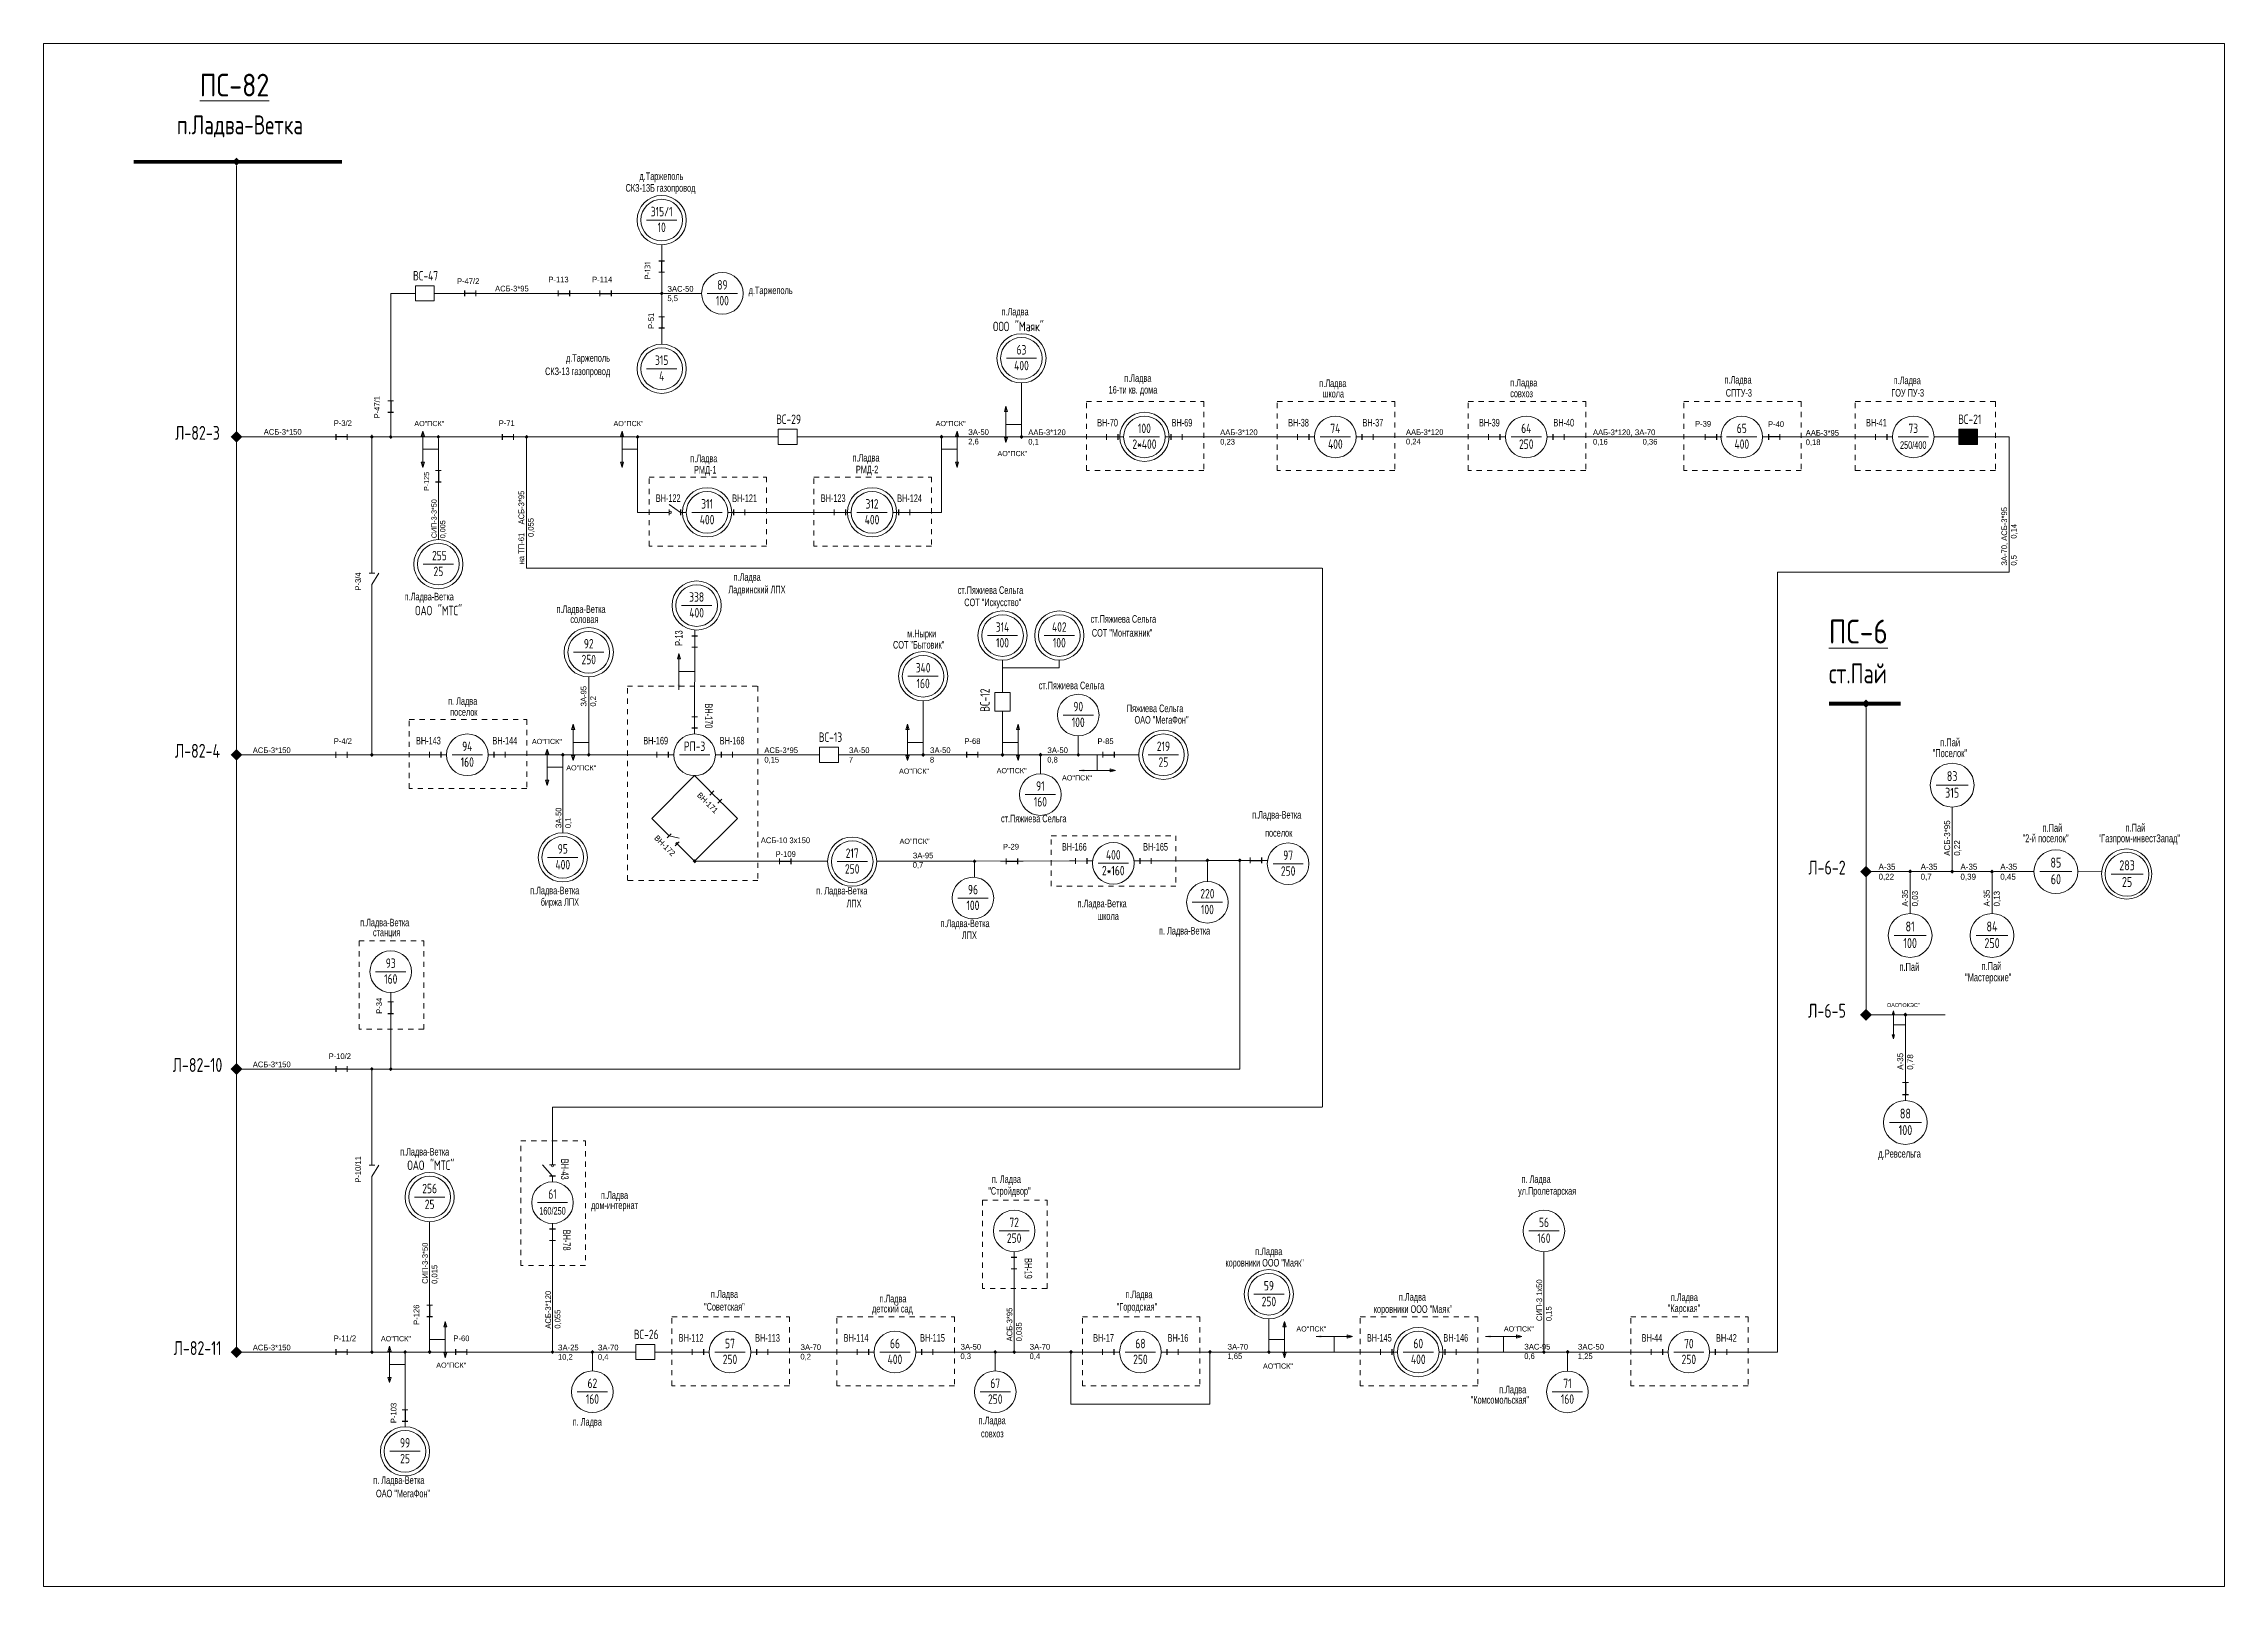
# Model space of a CAD drawing. Header units: millimetres. Extents: x 761 to 2477, y -1102 to -145.
# Drawn here: x 1005.3 to 1425.3, y -1101.8 to -804.8 of the extents above; entities that cross this region are included whole.
import ezdxf
from ezdxf.enums import TextEntityAlignment as Align

# ---------------------------------------------------------------- set-up
doc = ezdxf.new("R2010")
doc.units = ezdxf.units.MM
doc.linetypes.add('JIS_02_1.0', pattern=[2, 1, -1])
for name, color, linetype, lineweight in [('10_КВ', 250, 'Continuous', 18), ('АТРИБУТЫ', 7, 'Continuous', 13), ('РАЗЪЕД_РУБИЛЬН', 150, 'Continuous', 13), ('ТЕКСТ', 7, 'Continuous', 13)]:
    doc.layers.add(name, color=color, linetype=linetype, lineweight=lineweight)
doc.layers.add('Слой1', color=7, linetype='Continuous', lineweight=13, plot=False)
doc.layers.add('СХ_ОПЕРАТИВНАЯ', color=10, linetype='Continuous')
doc.layers.add('ШУНТ_РАЗЪЕД', color=161, linetype='Continuous')
doc.styles.add('ATTRIB', font='txt.shx', dxfattribs={"width": 0.7, "height": 5})
doc.styles.add('PRINADLEGNOST', font='txt.shx', dxfattribs={"width": 0.7, "height": 7})
doc.styles.add('МП', font='txt.shx', dxfattribs={"width": 0.7, "height": 2.5})
doc.styles.add('ПС', font='txt.shx', dxfattribs={"width": 0.8, "height": 12})
doc.styles.add('ТЕКСТ_МОДЕЛИ', font='txt.shx', dxfattribs={"width": 0.7, "height": 5})

msp = doc.modelspace()

# ---------------------------------------------------------------- texts
at = {"layer": 'ТЕКСТ', "attachment_point": 1}
for s, insert, char_height, width, rotation in [('Р-{\\Ftxt.shx|c204;131}', (1121.01, -850.23), 1.0935, 10.3968, 90), ('Р-51', (1121.7, -859.71), 1.093, 23.2859, 90), ('Р-47/1', (1068.91, -876.95), 1.093, 7.5651, 90), ('Р-125', (1078.5, -890.93), 1, 4.9904, 90), ('СИП-3-3*50\\P0,005', (1079.95, -900.01), 1, 6.7928, 90), ('на ТП-61    АСБ-3*95\\P             0,055', (1096.71, -905.06), 1.0935, 22.6501, 90), ('ЗА-70, АСБ-3*95\\P0,5^I  0,14', (1382.31, -905.29), 1.0935, 19.3987, 90), ('Р-3/4', (1065.26, -910.08), 1.093, 7.5651, 90), ('ЗА-95\\P0,2', (1108.7, -932.42), 1.093, 6.7928, 90), ('ВН-171', (1131.76, -948.8), 1.093, 7.5651, 315.0426), ('ЗА-50\\P0,1', (1103.87, -955.83), 1.093, 6.7928, 90), ('ВН-172', (1123.52, -957.05), 1.093, 7.5651, 315.0426), ('АСБ-3*95\\P0,22', (1371.28, -961.15), 1.151, 11.3726, 90), ('А-35\\P0,03', (1363.16, -970.91), 1.151, 11.3726, 90), ('А-35\\P0,13', (1378.92, -970.91), 1.151, 11.3726, 90), ('Р-34', (1069.32, -991.57), 1.093, 7.5651, 90), ('А-35\\P0,78', (1362.24, -1002.35), 1.151, 11.3726, 90), ('Р-10/11', (1065.26, -1024.09), 1.093, 7.5651, 90), ('АСБ-3*120\\P0,055', (1101.87, -1052.19), 1.093, 6.7928, 90), ('СИП-3 1х50\\P0,15', (1292.76, -1050.73), 1.093, 11.4321, 90), ('Р-126', (1076.5, -1051.45), 1.093, 0.4669, 90), ('АСБ-3*95\\P0,035', (1190.73, -1054.63), 1.093, 6.7928, 90), ('Р-103', (1072.11, -1070.37), 1.093, 7.5651, 90)]:
    msp.add_mtext(s, dxfattribs=dict(at, insert=insert, char_height=char_height, width=width, rotation=rotation))
at = {"layer": 'ТЕКСТ'}
for s, insert, char_height, width, attachment_point in [('Р-47/2', (1084.86, -849.98), 1.093, 7.5651, 1), ('АСБ-3*95', (1092.2, -851.41), 1.093, 6.7928, 1), ('Р-113', (1102.46, -849.66), 1.093, 7.5651, 1), ('Р-114', (1110.88, -849.66), 1.093, 7.5651, 1), ('ЗАС-50\\P5,5', (1125.39, -851.45), 1.093, 6.7928, 1), ('Р-3/2', (1061.13, -877.31), 1.093, 7.5651, 1), ('АО"ПСК"', (1076.65, -877.43), 1, 26.311, 1), ('Р-71', (1092.9, -877.31), 1.093, 7.5651, 1), ('АО"ПСК"', (1115.01, -877.43), 1, 26.311, 1), ('АО"ПСК"', (1182.82, -877.43), 1, 26.311, 3), ('Р-39', (1323.31, -877.44), 1.093, 7.5651, 1), ('Р-40', (1337.36, -877.5), 1.093, 7.5651, 1), ('АСБ-3*150', (1047.65, -879), 1.093, 6.7928, 1), ('ЗА-50\\P2,6', (1183.33, -879.03), 1.093, 7.0963, 1), ('ААБ-3*120\\P0,1', (1194.89, -879.07), 1.093, 6.7928, 1), ('ААБ-3*120\\P0,23', (1231.85, -879.07), 1.093, 6.7928, 1), ('ААБ-3*120\\P0,24', (1267.63, -879.04), 1.093, 6.7928, 1), ('ААБ-3*120, ЗА-70\\P0,16^I^I  0,36', (1303.65, -879.07), 1.0935, 18.3331, 1), ('ААБ-3*95\\P0,18', (1344.62, -879.17), 1.093, 2.1233, 1), ('АО"ПСК"', (1188.95, -883.21), 1, 26.311, 1), ('АСБ-3*150', (1045.54, -940.28), 1.093, 6.7928, 1), ('Р-4/2', (1061.13, -938.52), 1.093, 7.5651, 1), ('АО"ПСК"', (1099.3, -938.64), 1, 27.6185, 1), ('АСБ-3*95\\P0,15', (1144.06, -940.28), 1.093, 6.7928, 1), ('ЗА-50\\P7', (1160.34, -940.28), 1.093, 6.7928, 1), ('ЗА-50\\P8', (1175.95, -940.28), 1.093, 6.7928, 1), ('Р-68', (1182.59, -938.52), 1.093, 7.5651, 1), ('ЗА-50\\P0,8', (1198.55, -940.28), 1.093, 6.7928, 1), ('Р-85', (1208.23, -938.55), 1.093, 7.5651, 1), ('АО"ПСК"', (1105.91, -943.71), 1, 26.002, 1), ('АО"ПСК"', (1170, -944.35), 1, 26.311, 1), ('АО"ПСК"', (1194.57, -944.26), 1, 26.311, 3), ('АО"ПСК"', (1201.39, -946.66), 1, 29.3414, 7), ('АСБ-10 3х150', (1143.38, -957.62), 1.0935, 12.1657, 1), ('Р-109', (1146.22, -960.26), 1.093, 7.5651, 1), ('АО"ПСК"', (1170.1, -957.85), 1, 26.002, 1), ('ЗА-95\\P0,7', (1172.64, -960.54), 1.093, 6.7928, 1), ('Р-29', (1190.01, -958.85), 1.093, 7.5651, 1), ('А-35\\P0,22', (1358.65, -962.68), 1.151, 11.3726, 1), ('А-35\\P0,7', (1366.75, -962.68), 1.151, 11.3726, 1), ('А-35\\P0,39', (1374.42, -962.68), 1.151, 11.3726, 1), ('А-35\\P0,45', (1382.09, -962.68), 1.151, 11.3726, 1), ('ОАО"ЮКЭС"', (1360.26, -989.51), 0.767, 20.1877, 1), ('Р-10/2', (1060.14, -999.18), 1.093, 7.5651, 1), ('АСБ-3*150', (1045.54, -1000.76), 1.093, 6.7928, 1), ('Р-11/2', (1061.13, -1053.5), 1.093, 7.5651, 1), ('АО"ПСК"', (1070.22, -1053.62), 1, 26.311, 1), ('Р-60', (1084.18, -1053.5), 1.093, 7.5651, 1), ('АО"ПСК"', (1246.52, -1051.73), 1, 28.475, 1), ('АО"ПСК"', (1286.49, -1051.73), 1, 21.1283, 1), ('АСБ-3*150', (1045.54, -1055.26), 1.093, 6.7928, 1), ('ЗА-25\\P10,2', (1104.31, -1055.26), 1.093, 6.7928, 1), ('ЗА-70\\P0,4', (1112, -1055.26), 1.093, 6.7928, 1), ('ЗА-70\\P0,2', (1151.01, -1055.2), 1.093, 6.7928, 1), ('ЗА-50\\P0,3', (1181.83, -1055.12), 1.093, 6.7928, 1), ('ЗА-70\\P0,4', (1195.14, -1055.12), 1.093, 6.7928, 1), ('ЗА-70\\P1,65', (1233.25, -1055.12), 1.093, 6.7928, 1), ('ЗАС-95\\P0,6', (1290.41, -1055.11), 1.093, 6.7928, 1), ('ЗАС-50\\P1,25', (1300.73, -1055.12), 1.093, 6.7928, 1), ('АО"ПСК"', (1086.64, -1058.71), 1, 26.311, 3), ('АО"ПСК"', (1245.86, -1058.89), 1, 26.311, 3)]:
    msp.add_mtext(s, dxfattribs=dict(at, insert=insert, char_height=char_height, width=width, attachment_point=attachment_point))
at = {"layer": 'ТЕКСТ', "insert": (1078.16, -1043.56), "char_height": 1.093, "attachment_point": 1, "rotation": 90}
msp.add_mtext('СИП-3-3*50\\P0,015', dxfattribs=at)

# ---------------------------------------------------------------- blocks, each defined once
blk = doc.blocks.new('НАЗВАНИЕ_ОБЪЕКТА')
at = {"layer": 'АТРИБУТЫ'}
for tag, height, style, width, p in [('НОМЕР-ПС', 12, 'ПС', 0.8, (0, 0)), ('МЕСТОПОЛОЖЕНИЕ', 10, 'МП', 0.7, (0, -22)), ('ПРИНАДЛЕЖНОСТЬ', 7, 'PRINADLEGNOST', 0.7, (0, -37))]:
    blk.add_attdef(tag, text='', height=height, dxfattribs=dict(at, style=style, width=width)).set_placement(p, align=Align.TOP_CENTER)
blk = doc.blocks.new('РАЗЪЕДИНИТЕЛЬ')
at = {"color": 0, "linetype": 'ByBlock'}
for p, q in [((0, 0), (0, -3)), ((0, -9), (0, -12))]:
    blk.add_line(p, q, dxfattribs=at)
at = {"layer": 'РАЗЪЕД_РУБИЛЬН', "color": 0, "linetype": 'ByBlock'}
blk.add_line((-1.5, -3), (1.5, -3), dxfattribs=at)
at = {"layer": 'СХ_ОПЕРАТИВНАЯ', "color": 0, "linetype": 'ByBlock'}
blk.add_line((-1.5, -9), (1.5, -9), dxfattribs=at)
at = {"layer": 'ШУНТ_РАЗЪЕД', "color": 0}
blk.add_line((0, -3), (0, -9), dxfattribs=at)
at = {"layer": 'РАЗЪЕД_РУБИЛЬН', "color": 7, "style": 'ATTRIB', "width": 0.7}
blk.add_attdef('ДИСП_НОМ', text='', height=5, dxfattribs=at).set_placement((-4.75, -6), align=Align.MIDDLE_RIGHT)
at = {"layer": 'РАЗЪЕД_РУБИЛЬН', "color": 7, "style": 'ATTRIB', "width": 0.7, "flags": 1}
blk.add_attdef('КОД', text='', height=5, dxfattribs=at).set_placement((-4.75, -12), align=Align.MIDDLE_RIGHT)
blk = doc.blocks.new('ОТВЕТВЛЕНИЕ')
at = {"color": 0, "linetype": 'ByBlock'}
blk.add_solid([(0, 1.1), (1.1, 0), (-1.1, 0), (0, -1.1)], dxfattribs=at)
blk = doc.blocks.new('ВЫКЛЮЧАТЕЛЬ')
at = {"color": 0, "linetype": 'ByBlock'}
for p, q in [((0, 0), (0, -3)), ((0, -13), (0, -16))]:
    blk.add_line(p, q, dxfattribs=at)
blk.add_lwpolyline([(-4, -3), (4, -3), (4, -13), (-4, -13)], close=True, dxfattribs=at)
at = {"layer": 'АТРИБУТЫ', "style": 'ATTRIB', "width": 0.7}
blk.add_attdef('ДИСП_НОМ', text='', height=5, dxfattribs=at).set_placement((-6, -8), align=Align.MIDDLE_RIGHT)
at = {"layer": 'АТРИБУТЫ', "style": 'ATTRIB', "width": 0.7, "flags": 1}
blk.add_attdef('КОД', text='', height=5, dxfattribs=at).set_placement((-6, -14), align=Align.MIDDLE_RIGHT)
blk = doc.blocks.new('ТРАНСФ_ПОДСТ')
at = {"color": 7}
blk.add_line((-8, -11), (8, -11), dxfattribs=at)
at = {"color": 0}
blk.add_circle((0, -11), 11, dxfattribs=at)
at = {"layer": 'АТРИБУТЫ', "style": 'ATTRIB', "width": 0.7, "flags": 4}
for tag, p in [('OBOZN', (0, -9)), ('MOCHNOCT', (0, -17.3))]:
    blk.add_attdef(tag, text='', height=5, dxfattribs=at).set_placement(p, align=Align.CENTER)
at = {"layer": 'АТРИБУТЫ', "style": 'ТЕКСТ_МОДЕЛИ', "width": 0.7}
blk.add_attdef('MESTO_1', text='', height=5, dxfattribs=at).set_placement((14, -11), align=Align.BOTTOM_LEFT)
blk.add_attdef('MESTO_2', text='', height=5, dxfattribs=at).set_placement((14, -12), align=Align.TOP_LEFT)
blk = doc.blocks.new('ВЫКЛ_НАГРУЗКИ')
at = {"color": 0, "linetype": 'ByBlock'}
for p, q in [((0, 0), (0, -3)), ((0, -9), (0, -12))]:
    blk.add_line(p, q, dxfattribs=at)
at = {"layer": 'РАЗЪЕД_РУБИЛЬН', "color": 0, "linetype": 'ByBlock'}
blk.add_line((-1.5, -3), (1.5, -3), dxfattribs=at)
at = {"layer": 'СХ_ОПЕРАТИВНАЯ', "color": 0, "linetype": 'ByBlock'}
blk.add_line((-1.5, -9), (1.5, -9), dxfattribs=at)
at = {"layer": 'РАЗЪЕД_РУБИЛЬН', "color": 7, "style": 'ATTRIB', "width": 0.7}
blk.add_attdef('ДИСП_НОМ', text='', height=5, dxfattribs=at).set_placement((-4.75, -6), align=Align.MIDDLE_RIGHT)
at = {"layer": 'РАЗЪЕД_РУБИЛЬН', "color": 7, "style": 'ATTRIB', "width": 0.7, "flags": 1}
blk.add_attdef('КОД', text='', height=5, dxfattribs=at).set_placement((-4.75, -12), align=Align.MIDDLE_RIGHT)
blk = doc.blocks.new('ПРИСОЕД_ШИНЕ')
at = {"color": 0}
blk.add_solid([(0, 2.12), (2.12, 0), (-2.12, 0), (0, -2.12)], dxfattribs=at)
at = {"layer": 'АТРИБУТЫ', "style": 'ATTRIB', "width": 0.7}
blk.add_attdef('ДИСП_НОМ', text='', height=5, dxfattribs=at).set_placement((0, 3.12), align=Align.CENTER)

# ---------------------------------------------------------------- hatches: boundary and pattern name
at = {"layer": '10_КВ'}
h = msp.add_hatch(color=256, dxfattribs=at)
h.paths.add_polyline_path([(1190.58, -874.61), (1190.58, -875.61), (1190.88, -875.61)])
h.paths.add_polyline_path([(1190.58, -874.61), (1190.28, -875.61), (1190.58, -875.61)])
h.paths.add_polyline_path([(1190.88, -880.61), (1190.58, -880.61), (1190.58, -881.61)])
h.paths.add_polyline_path([(1190.58, -880.61), (1190.28, -880.61), (1190.58, -881.61)])
h = msp.add_hatch(color=256, dxfattribs=at)
h.paths.add_polyline_path([(1078.28, -879.39), (1078.28, -880.39), (1078.58, -880.39)])
h.paths.add_polyline_path([(1078.28, -879.39), (1077.98, -880.39), (1078.28, -880.39)])
h.paths.add_polyline_path([(1078.58, -885.39), (1078.28, -885.39), (1078.28, -886.39)])
h.paths.add_polyline_path([(1078.28, -885.39), (1077.98, -885.39), (1078.28, -886.39)])
h = msp.add_hatch(color=256, dxfattribs=at)
h.paths.add_polyline_path([(1116.65, -879.39), (1116.65, -880.39), (1116.95, -880.39)])
h.paths.add_polyline_path([(1116.65, -879.39), (1116.35, -880.39), (1116.65, -880.39)])
h.paths.add_polyline_path([(1116.95, -885.39), (1116.65, -885.39), (1116.65, -886.39)])
h.paths.add_polyline_path([(1116.65, -885.39), (1116.35, -885.39), (1116.65, -886.39)])
h = msp.add_hatch(color=256, dxfattribs=at)
h.paths.add_polyline_path([(1181.18, -879.39), (1181.18, -880.39), (1180.88, -880.39)])
h.paths.add_polyline_path([(1181.18, -879.39), (1181.48, -880.39), (1181.18, -880.39)])
h.paths.add_polyline_path([(1180.88, -885.39), (1181.18, -885.39), (1181.18, -886.39)])
h.paths.add_polyline_path([(1181.18, -885.39), (1181.48, -885.39), (1181.18, -886.39)])
msp.add_hatch(color=256, dxfattribs=at).paths.add_polyline_path([(1374.08, -881.96), (1377.73, -881.96), (1377.73, -879.04), (1374.08, -879.04)])
h = msp.add_hatch(color=256, dxfattribs=at)
h.paths.add_polyline_path([(1127.62, -922.2), (1127.62, -923.2), (1127.92, -923.2)])
h.paths.add_polyline_path([(1127.62, -922.2), (1127.32, -923.2), (1127.62, -923.2)])
h.paths.add_polyline_path([(1127.92, -928.2), (1127.62, -928.2), (1127.62, -929.2)])
h.paths.add_polyline_path([(1127.62, -928.2), (1127.32, -928.2), (1127.62, -929.2)])
h = msp.add_hatch(color=256, dxfattribs=at)
h.paths.add_polyline_path([(1107.24, -935.82), (1107.24, -936.82), (1107.54, -936.82)])
h.paths.add_polyline_path([(1107.24, -935.82), (1106.94, -936.82), (1107.24, -936.82)])
h.paths.add_polyline_path([(1107.54, -941.82), (1107.24, -941.82), (1107.24, -942.82)])
h.paths.add_polyline_path([(1107.24, -941.82), (1106.94, -941.82), (1107.24, -942.82)])
h = msp.add_hatch(color=256, dxfattribs=at)
h.paths.add_polyline_path([(1171.64, -935.82), (1171.64, -936.82), (1171.94, -936.82)])
h.paths.add_polyline_path([(1171.64, -935.82), (1171.34, -936.82), (1171.64, -936.82)])
h.paths.add_polyline_path([(1171.94, -941.82), (1171.64, -941.82), (1171.64, -942.82)])
h.paths.add_polyline_path([(1171.64, -941.82), (1171.34, -941.82), (1171.64, -942.82)])
h = msp.add_hatch(color=256, dxfattribs=at)
h.paths.add_polyline_path([(1192.93, -935.82), (1192.93, -936.82), (1192.63, -936.82)])
h.paths.add_polyline_path([(1192.93, -935.82), (1193.23, -936.82), (1192.93, -936.82)])
h.paths.add_polyline_path([(1192.63, -941.82), (1192.93, -941.82), (1192.93, -942.82)])
h.paths.add_polyline_path([(1192.93, -941.82), (1193.23, -941.82), (1192.93, -942.82)])
h = msp.add_hatch(color=256, dxfattribs=at)
h.paths.add_polyline_path([(1102.24, -940.6), (1102.24, -941.6), (1102.54, -941.6)])
h.paths.add_polyline_path([(1102.24, -940.6), (1101.94, -941.6), (1102.24, -941.6)])
h.paths.add_polyline_path([(1102.54, -946.6), (1102.24, -946.6), (1102.24, -947.6)])
h.paths.add_polyline_path([(1102.24, -946.6), (1101.94, -946.6), (1102.24, -947.6)])
h = msp.add_hatch(color=256, dxfattribs=at)
h.paths.add_polyline_path([(1211.66, -944.71), (1210.66, -944.71), (1210.66, -944.41)])
h.paths.add_polyline_path([(1211.66, -944.71), (1210.66, -945.01), (1210.66, -944.71)])
h.paths.add_polyline_path([(1205.66, -944.41), (1205.66, -944.71), (1204.66, -944.71)])
h.paths.add_polyline_path([(1204.66, -944.71), (1205.66, -944.71), (1205.66, -945.01)])
h = msp.add_hatch(color=256, dxfattribs=at)
h.paths.add_polyline_path([(1361.51, -991.01), (1361.51, -991.78), (1361.74, -991.78)])
h.paths.add_polyline_path([(1361.51, -991.01), (1361.28, -991.78), (1361.51, -991.78)])
h.paths.add_polyline_path([(1361.74, -995.61), (1361.51, -995.61), (1361.51, -996.38)])
h.paths.add_polyline_path([(1361.51, -995.61), (1361.28, -995.61), (1361.51, -996.38)])
h = msp.add_hatch(color=256, dxfattribs=at)
h.paths.add_polyline_path([(1082.6, -1050.8), (1082.6, -1051.8), (1082.3, -1051.8)])
h.paths.add_polyline_path([(1082.6, -1050.8), (1082.9, -1051.8), (1082.6, -1051.8)])
h.paths.add_polyline_path([(1082.3, -1056.8), (1082.6, -1056.8), (1082.6, -1057.8)])
h.paths.add_polyline_path([(1082.6, -1056.8), (1082.9, -1056.8), (1082.6, -1057.8)])
h = msp.add_hatch(color=256, dxfattribs=at)
h.paths.add_polyline_path([(1244.23, -1050.8), (1244.23, -1051.8), (1243.93, -1051.8)])
h.paths.add_polyline_path([(1244.23, -1050.8), (1244.53, -1051.8), (1244.23, -1051.8)])
h.paths.add_polyline_path([(1243.93, -1056.8), (1244.23, -1056.8), (1244.23, -1057.8)])
h.paths.add_polyline_path([(1244.23, -1056.8), (1244.53, -1056.8), (1244.23, -1057.8)])
h = msp.add_hatch(color=256, dxfattribs=at)
h.paths.add_polyline_path([(1257.32, -1053.69), (1256.32, -1053.69), (1256.32, -1053.99)])
h.paths.add_polyline_path([(1257.32, -1053.69), (1256.32, -1053.39), (1256.32, -1053.69)])
h.paths.add_polyline_path([(1251.32, -1053.99), (1251.32, -1053.69), (1250.32, -1053.69)])
h.paths.add_polyline_path([(1250.32, -1053.69), (1251.32, -1053.69), (1251.32, -1053.39)])
h = msp.add_hatch(color=256, dxfattribs=at)
h.paths.add_polyline_path([(1289.94, -1053.69), (1288.94, -1053.69), (1288.94, -1053.99)])
h.paths.add_polyline_path([(1289.94, -1053.69), (1288.94, -1053.39), (1288.94, -1053.69)])
h.paths.add_polyline_path([(1283.94, -1053.99), (1283.94, -1053.69), (1282.94, -1053.69)])
h.paths.add_polyline_path([(1282.94, -1053.69), (1283.94, -1053.69), (1283.94, -1053.39)])
h = msp.add_hatch(color=256, dxfattribs=at)
h.paths.add_polyline_path([(1071.86, -1055.57), (1071.86, -1056.57), (1072.16, -1056.57)])
h.paths.add_polyline_path([(1071.86, -1055.57), (1071.56, -1056.57), (1071.86, -1056.57)])
h.paths.add_polyline_path([(1072.16, -1061.57), (1071.86, -1061.57), (1071.86, -1062.57)])
h.paths.add_polyline_path([(1071.86, -1061.57), (1071.56, -1061.57), (1071.86, -1062.57)])

# ---------------------------------------------------------------- linework, layer by layer
for p, q in [((1042.41, -828.29), (1042.4, -1055.93)), ((1124.29, -845.5), (1124.29, -843.5)), ((1124.29, -852.88), (1124.29, -849.88)), ((1072.11, -852.88), (1075.76, -852.88)), ((1072.11, -852.88), (1072.11, -854.66)), ((1072.11, -858.84), (1072.11, -854.66)), ((1081.59, -852.88), (1085.24, -852.88)), ((1089.61, -852.88), (1103.26, -852.88)), ((1107.63, -852.88), (1111.27, -852.88)), ((1115.65, -852.88), (1119.29, -852.88)), ((1119.29, -852.88), (1124.29, -852.88)), ((1124.29, -853.27), (1124.29, -856.27)), ((1124.68, -852.88), (1131.97, -852.88)), ((1072.11, -872.48), (1072.11, -858.84)), ((1124.29, -860.64), (1124.29, -862.64)), ((1193.58, -880.11), (1193.58, -870.11)), ((1072.11, -880.5), (1072.11, -876.86)), ((1190.58, -874.61), (1190.28, -875.61)), ((1190.28, -875.61), (1190.88, -875.61)), ((1190.58, -881.61), (1190.58, -874.61)), ((1190.58, -874.61), (1190.88, -875.61)), ((1043.17, -880.5), (1060.45, -880.5)), ((1064.82, -880.5), (1068.47, -880.5)), ((1068.47, -880.12), (1068.47, -905.62)), ((1068.47, -880.5), (1072.11, -880.5)), ((1072.5, -880.5), (1080.89, -880.5)), ((1078.28, -879.39), (1077.98, -880.39)), ((1077.98, -880.39), (1078.58, -880.39)), ((1078.28, -886.39), (1078.28, -879.39)), ((1078.28, -879.39), (1078.58, -880.39)), ((1081.28, -880.5), (1091.28, -880.5)), ((1081.28, -880.89), (1081.28, -885.89)), ((1092.48, -880.5), (1091.28, -880.5)), ((1096.86, -880.5), (1119.26, -880.5)), ((1098.27, -880.5), (1098.27, -905.78)), ((1116.65, -879.39), (1116.35, -880.39)), ((1116.35, -880.39), (1116.95, -880.39)), ((1116.65, -886.39), (1116.65, -879.39)), ((1116.65, -879.39), (1116.95, -880.39)), ((1119.65, -880.5), (1145.65, -880.5)), ((1119.65, -880.5), (1119.65, -895.03)), ((1151.48, -880.5), (1178.18, -880.5)), ((1178.18, -895.03), (1178.18, -880.5)), ((1178.57, -880.5), (1193.57, -880.5)), ((1181.18, -879.39), (1180.88, -880.39)), ((1181.48, -880.39), (1180.88, -880.39)), ((1181.18, -886.39), (1181.18, -879.39)), ((1181.18, -879.39), (1181.48, -880.39)), ((1190.58, -881.61), (1190.28, -880.61)), ((1190.28, -880.61), (1190.88, -880.61)), ((1190.58, -878.11), (1193.58, -878.11)), ((1190.58, -881.61), (1190.88, -880.61)), ((1193.57, -880.5), (1208.88, -880.5)), ((1209.97, -880.5), (1212.16, -880.5)), ((1222.36, -880.5), (1224.55, -880.5)), ((1225.64, -880.5), (1245.64, -880.5)), ((1246.74, -880.5), (1248.93, -880.5)), ((1259.13, -880.5), (1261.32, -880.5)), ((1262.41, -880.5), (1282.41, -880.5)), ((1283.51, -880.5), (1285.69, -880.5)), ((1295.9, -880.5), (1298.09, -880.5)), ((1299.18, -880.5), (1324.18, -880.5)), ((1340.7, -880.5), (1360.7, -880.5)), ((1358.04, -880.5), (1360.23, -880.5)), ((1369.34, -880.5), (1372.99, -880.5)), ((1378.82, -880.5), (1383.82, -880.5)), ((1078.28, -886.39), (1077.98, -885.39)), ((1077.98, -885.39), (1078.58, -885.39)), ((1078.28, -882.89), (1081.28, -882.89)), ((1078.28, -886.39), (1078.58, -885.39)), ((1116.65, -886.39), (1116.35, -885.39)), ((1116.35, -885.39), (1116.95, -885.39)), ((1116.65, -882.89), (1119.65, -882.89)), ((1116.65, -886.39), (1116.95, -885.39)), ((1181.18, -882.89), (1178.18, -882.89)), ((1181.18, -886.39), (1180.88, -885.39)), ((1181.48, -885.39), (1180.88, -885.39)), ((1181.18, -886.39), (1181.48, -885.39)), ((1081.28, -890.26), (1081.28, -900.26)), ((1127.93, -895.03), (1125.74, -893.55)), ((1119.65, -895.03), (1124.65, -895.03)), ((1138.13, -895.03), (1140.32, -895.03)), ((1141.42, -895.03), (1156.42, -895.03)), ((1157.51, -895.03), (1159.7, -895.03)), ((1169.9, -895.03), (1172.09, -895.03)), ((1173.18, -895.03), (1178.18, -895.03)), ((1068.47, -906.71), (1067.92, -906.71)), ((1068.47, -905.62), (1068.47, -906.71)), ((1068.47, -906.71), (1069.02, -906.71)), ((1068.47, -908.9), (1069.78, -906.72)), ((1098.27, -905.78), (1251.47, -905.78)), ((1251.56, -905.78), (1251.56, -1009.53)), ((1068.47, -908.9), (1068.47, -909.99)), ((1068.47, -941.71), (1068.47, -909.99)), ((1130.64, -920.98), (1130.66, -918.79)), ((1127.62, -922.2), (1127.32, -923.2)), ((1127.32, -923.2), (1127.92, -923.2)), ((1127.62, -929.2), (1127.62, -922.2)), ((1127.62, -922.2), (1127.92, -923.2)), ((1130.62, -933.33), (1130.64, -922.07)), ((1189.93, -924.94), (1189.93, -923.48)), ((1200.87, -924.94), (1200.87, -923.48)), ((1110.24, -941.71), (1110.24, -926.71)), ((1127.62, -925.7), (1130.62, -925.7)), ((1189.93, -928.59), (1189.93, -924.94)), ((1189.93, -924.94), (1200.87, -924.94)), ((1174.64, -941.32), (1174.64, -931.32)), ((1107.24, -935.82), (1106.94, -936.82)), ((1107.24, -942.82), (1107.24, -935.82)), ((1107.24, -935.82), (1107.54, -936.82)), ((1130.62, -934.42), (1130.62, -936.61)), ((1171.64, -935.82), (1171.34, -936.82)), ((1171.64, -942.82), (1171.64, -935.82)), ((1171.64, -935.82), (1171.94, -936.82)), ((1189.93, -941.71), (1189.93, -934.42)), ((1192.93, -935.82), (1192.63, -936.82)), ((1192.93, -942.82), (1192.93, -935.82)), ((1192.93, -935.82), (1193.23, -936.82)), ((1356.23, -991.09), (1356.23, -932.69)), ((1102.24, -940.6), (1101.94, -941.6)), ((1102.24, -947.6), (1102.24, -940.6)), ((1102.24, -940.6), (1102.54, -941.6)), ((1106.94, -936.82), (1107.54, -936.82)), ((1107.24, -939.32), (1110.24, -939.32)), ((1171.34, -936.82), (1171.94, -936.82)), ((1171.64, -939.32), (1174.64, -939.32)), ((1192.93, -939.32), (1189.93, -939.32)), ((1193.23, -936.82), (1192.63, -936.82)), ((1204.51, -941.71), (1204.51, -938.06)), ((1056.81, -941.71), (1043.16, -941.71)), ((1056.81, -941.71), (1060.45, -941.71)), ((1061.54, -941.71), (1060.45, -941.71)), ((1061.54, -941.16), (1061.54, -942.26)), ((1061.54, -941.71), (1063.73, -941.71)), ((1063.73, -941.16), (1063.73, -942.26)), ((1063.73, -941.71), (1064.82, -941.71)), ((1064.82, -941.71), (1068.47, -941.71)), ((1068.47, -941.71), (1078.47, -941.71)), ((1079.56, -941.71), (1081.75, -941.71)), ((1091.96, -941.71), (1094.14, -941.71)), ((1095.24, -941.71), (1105.24, -941.71)), ((1101.94, -941.6), (1102.54, -941.6)), ((1102.24, -944.1), (1105.24, -944.1)), ((1105.24, -941.71), (1105.24, -956.71)), ((1105.24, -941.71), (1110.24, -941.71)), ((1107.24, -942.82), (1106.94, -941.82)), ((1106.94, -941.82), (1107.54, -941.82)), ((1107.24, -942.82), (1107.54, -941.82)), ((1110.24, -941.71), (1122.24, -941.71)), ((1123.33, -941.71), (1125.52, -941.71)), ((1135.72, -941.71), (1137.91, -941.71)), ((1139, -941.71), (1142.65, -941.71)), ((1142.65, -941.71), (1153.58, -941.71)), ((1159.42, -941.71), (1174.42, -941.71)), ((1171.64, -942.82), (1171.34, -941.82)), ((1171.34, -941.82), (1171.94, -941.82)), ((1171.64, -942.82), (1171.94, -941.82)), ((1174.63, -941.71), (1181.92, -941.71)), ((1186.29, -941.71), (1189.93, -941.71)), ((1189.93, -941.71), (1197.22, -941.71)), ((1192.93, -942.82), (1192.63, -941.82)), ((1193.23, -941.82), (1192.63, -941.82)), ((1192.93, -942.82), (1193.23, -941.82)), ((1197.22, -941.71), (1204.51, -941.71)), ((1197.22, -945.35), (1197.22, -941.71)), ((1204.51, -941.71), (1208.16, -941.71)), ((1204.66, -944.71), (1211.66, -944.71)), ((1208.16, -944.71), (1208.16, -941.71)), ((1211.66, -944.71), (1210.66, -944.41)), ((1210.66, -945.01), (1210.66, -944.41)), ((1211.66, -944.71), (1210.66, -945.01)), ((1212.53, -941.71), (1216.18, -941.71)), ((1102.24, -947.6), (1101.94, -946.6)), ((1101.94, -946.6), (1102.54, -946.6)), ((1102.24, -947.6), (1102.54, -946.6)), ((1130.62, -945.72), (1122.38, -953.97)), ((1130.62, -945.72), (1133.2, -948.29)), ((1133.97, -949.07), (1135.52, -950.61)), ((1136.29, -951.38), (1138.87, -953.96)), ((1372.82, -963.78), (1372.82, -951.83)), ((1122.38, -953.97), (1124.96, -956.55)), ((1125.73, -957.32), (1127.66, -957.74)), ((1138.87, -953.96), (1130.63, -962.21)), ((1128.05, -959.64), (1130.63, -962.21)), ((1130.63, -962.21), (1153.23, -962.21)), ((1153.25, -962.19), (1156.25, -962.19)), ((1168.82, -962.17), (1165.72, -962.18)), ((1168.81, -962.16), (1184.14, -962.21)), ((1184.52, -962.21), (1184.52, -962.21)), ((1184.52, -965.3), (1184.52, -962.35)), ((1218.54, -962.15), (1216.35, -962.15)), ((1219.63, -962.15), (1229.35, -962.15)), ((1229.38, -962.05), (1237.17, -962.05)), ((1229.39, -966.08), (1229.39, -962.43)), ((1357.04, -964.19), (1364.72, -964.19)), ((1364.73, -972.27), (1364.73, -964.6)), ((1365.14, -964.19), (1380.48, -964.19)), ((1380.5, -972.27), (1380.5, -964.6)), ((1380.9, -964.19), (1388.58, -964.19)), ((1361.51, -991.01), (1361.28, -991.78)), ((1361.51, -996.38), (1361.51, -991.01)), ((1361.51, -991.01), (1361.74, -991.78)), ((1072.11, -1001.47), (1072.11, -992.57)), ((1356.13, -991.76), (1371.47, -991.76)), ((1361.28, -991.78), (1361.74, -991.78)), ((1361.51, -993.7), (1363.82, -993.7)), ((1363.82, -992.16), (1363.82, -1003.67)), ((1361.51, -996.38), (1361.28, -995.61)), ((1361.28, -995.61), (1361.74, -995.61)), ((1361.51, -996.38), (1361.74, -995.61)), ((1043.16, -1002.2), (1060.45, -1002.2)), ((1064.82, -1002.2), (1068.47, -1002.2)), ((1068.47, -1002.2), (1068.47, -1019.63)), ((1068.47, -1002.2), (1072.11, -1002.2)), ((1072.11, -1002.2), (1072.11, -1001.47)), ((1072.11, -1002.2), (1075.76, -1002.2)), ((1235.62, -1002.2), (1075.76, -1002.2)), ((1103.26, -1009.54), (1251.42, -1009.53)), ((1103.26, -1019.54), (1103.26, -1009.54)), ((1068.47, -1019.63), (1068.47, -1020.72)), ((1068.47, -1020.72), (1067.92, -1020.72)), ((1068.47, -1022.91), (1069.78, -1020.72)), ((1068.47, -1020.72), (1069.02, -1020.72)), ((1068.47, -1022.91), (1068.47, -1024)), ((1068.47, -1024), (1068.47, -1056.3)), ((1103.26, -1022.82), (1101.34, -1020.63)), ((1079.6, -1046.59), (1079.6, -1031.59)), ((1103.26, -1035.21), (1103.26, -1033.02)), ((1103.26, -1036.3), (1103.26, -1056.3)), ((1294.2, -1056.69), (1294.2, -1037.37)), ((1192.17, -1040.65), (1192.17, -1038.46)), ((1192.17, -1056.69), (1192.17, -1041.74)), ((1079.6, -1055.96), (1079.6, -1050.96)), ((1082.6, -1050.8), (1082.3, -1051.8)), ((1082.9, -1051.8), (1082.3, -1051.8)), ((1082.6, -1057.8), (1082.6, -1050.8)), ((1082.6, -1050.8), (1082.9, -1051.8)), ((1241.23, -1056.3), (1241.23, -1050.3)), ((1244.23, -1050.8), (1243.93, -1051.8)), ((1244.53, -1051.8), (1243.93, -1051.8)), ((1244.23, -1057.8), (1244.23, -1050.8)), ((1244.23, -1050.8), (1244.53, -1051.8)), ((1250.32, -1053.69), (1257.32, -1053.69)), ((1253.82, -1053.69), (1253.82, -1056.69)), ((1257.32, -1053.69), (1256.32, -1053.39)), ((1256.32, -1053.39), (1256.32, -1053.99)), ((1257.32, -1053.69), (1256.32, -1053.99)), ((1282.94, -1053.69), (1289.94, -1053.69)), ((1286.44, -1053.69), (1286.44, -1056.69)), ((1289.94, -1053.69), (1288.94, -1053.39)), ((1288.94, -1053.39), (1288.94, -1053.99)), ((1289.94, -1053.69), (1288.94, -1053.99)), ((1056.81, -1056.69), (1043.16, -1056.69)), ((1056.81, -1056.69), (1060.45, -1056.69)), ((1064.82, -1056.69), (1068.47, -1056.69)), ((1068.86, -1056.69), (1074.86, -1056.69)), ((1071.86, -1055.57), (1071.56, -1056.57)), ((1071.56, -1056.57), (1072.16, -1056.57)), ((1071.86, -1062.57), (1071.86, -1055.57)), ((1071.86, -1055.57), (1072.16, -1056.57)), ((1074.86, -1056.69), (1074.86, -1066.69)), ((1074.86, -1056.69), (1078.5, -1056.69)), ((1078.5, -1056.69), (1083.5, -1056.69)), ((1082.6, -1054.3), (1079.6, -1054.3)), ((1079.6, -1055.41), (1079.6, -1056.3)), ((1082.6, -1057.8), (1082.3, -1056.8)), ((1082.9, -1056.8), (1082.3, -1056.8)), ((1082.6, -1057.8), (1082.9, -1056.8)), ((1087.88, -1056.69), (1102.88, -1056.69)), ((1103.65, -1056.69), (1110.94, -1056.69)), ((1110.94, -1060.33), (1110.94, -1056.69)), ((1110.94, -1056.69), (1118.23, -1056.69)), ((1124.06, -1056.69), (1129.06, -1056.69)), ((1130.15, -1056.69), (1132.34, -1056.69)), ((1142.55, -1056.69), (1144.73, -1056.69)), ((1145.83, -1056.69), (1160.83, -1056.69)), ((1161.92, -1056.69), (1164.11, -1056.69)), ((1174.31, -1056.69), (1176.5, -1056.69)), ((1177.59, -1056.69), (1188.53, -1056.69)), ((1188.53, -1060.33), (1188.53, -1056.69)), ((1188.53, -1056.69), (1192.17, -1056.69)), ((1192.17, -1056.69), (1203.11, -1056.69)), ((1203.11, -1056.69), (1208.11, -1056.69)), ((1203.11, -1056.69), (1203.11, -1066.69)), ((1209.2, -1056.69), (1211.39, -1056.69)), ((1221.6, -1056.69), (1223.78, -1056.69)), ((1224.88, -1056.69), (1229.88, -1056.69)), ((1229.88, -1056.69), (1229.88, -1066.69)), ((1230.28, -1056.69), (1241.21, -1056.69)), ((1244.23, -1054.3), (1241.23, -1054.3)), ((1241.61, -1056.69), (1261.61, -1056.69)), ((1244.23, -1057.8), (1243.93, -1056.8)), ((1244.53, -1056.8), (1243.93, -1056.8)), ((1244.23, -1057.8), (1244.53, -1056.8)), ((1262.71, -1056.69), (1264.89, -1056.69)), ((1275.1, -1056.69), (1277.29, -1056.69)), ((1278.38, -1056.69), (1298.38, -1056.69)), ((1298.73, -1060.34), (1298.73, -1056.7)), ((1298.73, -1056.7), (1313.73, -1056.7)), ((1314.82, -1056.7), (1317.01, -1056.7)), ((1327.21, -1056.7), (1329.4, -1056.7)), ((1330.49, -1056.7), (1339.16, -1056.7)), ((1071.86, -1062.57), (1071.56, -1061.57)), ((1071.56, -1061.57), (1072.16, -1061.57)), ((1071.86, -1059.07), (1074.86, -1059.07)), ((1071.86, -1062.57), (1072.16, -1061.57)), ((1203.11, -1066.69), (1229.88, -1066.69))]:
    msp.add_line(p, q, dxfattribs=at)
at = {"layer": '10_КВ', "color": 7, "ltscale": 100}
for p, q in [((1206.18, -962.15), (1184.52, -962.21)), ((1235.62, -1002.24), (1235.62, -962.25))]:
    msp.add_line(p, q, dxfattribs=at)
at = {"layer": '10_КВ', "ltscale": 100}
msp.add_line((1397.09, -964.16), (1401.58, -964.22), dxfattribs=at)
at = {"layer": '10_КВ', "linetype": 'Continuous'}
msp.add_line((1072.11, -988.2), (1072.11, -987.47), dxfattribs=at)
at = {"layer": '10_КВ'}
for points, const_width in [([(1062.71, -827.57), (1022.61, -827.57)], 0.729), ([(1362.92, -931.87), (1349.1, -931.87)], 0.767)]:
    msp.add_lwpolyline(points, dxfattribs=dict(at, const_width=const_width))
at = {"layer": '10_КВ', "linetype": 'JIS_02_1.0'}
for points in [[(1206.08, -873.71), (1228.71, -873.71), (1228.71, -886.97), (1206.08, -886.97)], [(1242.85, -873.71), (1265.47, -873.71), (1265.47, -886.97), (1242.85, -886.97)], [(1279.62, -873.71), (1302.24, -873.71), (1302.24, -886.97), (1279.62, -886.97)], [(1321.13, -873.71), (1343.76, -873.71), (1343.76, -886.97), (1321.13, -886.97)], [(1354.15, -873.71), (1381.15, -873.71), (1381.15, -886.97), (1354.15, -886.97)], [(1121.85, -888.25), (1144.48, -888.25), (1144.48, -901.51), (1121.85, -901.51)], [(1153.62, -888.25), (1176.24, -888.25), (1176.24, -901.51), (1153.62, -901.51)], [(1117.69, -928.49), (1142.82, -928.49), (1142.82, -965.9), (1117.69, -965.9)], [(1075.67, -934.92), (1098.3, -934.92), (1098.3, -948.18), (1075.67, -948.18)], [(1199.33, -966.99), (1199.33, -957.28), (1223.33, -957.28), (1223.33, -966.99)], [(1066, -977.54), (1078.46, -977.54), (1078.46, -994.54), (1066, -994.54)], [(1097.15, -1016.01), (1109.61, -1016.01), (1109.61, -1040.01), (1097.15, -1040.01)], [(1186.06, -1027.45), (1198.52, -1027.45), (1198.52, -1044.45), (1186.06, -1044.45)], [(1126.26, -1049.9), (1148.89, -1049.9), (1148.89, -1063.16), (1126.26, -1063.16)], [(1158.03, -1049.9), (1180.66, -1049.9), (1180.66, -1063.16), (1158.03, -1063.16)], [(1205.31, -1049.9), (1227.94, -1049.9), (1227.94, -1063.16), (1205.31, -1063.16)], [(1258.82, -1049.9), (1281.44, -1049.9), (1281.44, -1063.16), (1258.82, -1063.16)], [(1310.93, -1049.91), (1333.55, -1049.91), (1333.55, -1063.17), (1310.93, -1063.17)]]:
    msp.add_lwpolyline(points, close=True, dxfattribs=at)
at = {"layer": '10_КВ'}
msp.add_lwpolyline([(1383.82, -880.5), (1383.82, -906.52), (1339.16, -906.52), (1339.16, -1056.7)], dxfattribs=at)
for centre, radius in [((1124.29, -838.77), 4.74), ((1193.58, -865.38), 4.74), ((1124.29, -867.38), 4.74), ((1217.26, -880.5), 4.74), ((1133.03, -895.03), 4.74), ((1164.8, -895.03), 4.74), ((1125.94, -895.03), 0.2), ((1081.28, -905), 4.74), ((1131.02, -912.97), 4.74), ((1189.93, -918.75), 4.74), ((1200.87, -918.75), 4.74), ((1110.24, -921.97), 4.74), ((1174.64, -926.58), 4.74), ((1220.92, -941.71), 4.74), ((1105.24, -961.45), 4.74), ((1160.98, -962.28), 4.74), ((1406.44, -964.65), 4.84), ((1079.6, -1026.85), 4.74), ((1103.26, -1020.83), 0.2), ((1241.23, -1045.56), 4.74), ((1270, -1056.69), 4.74), ((1074.86, -1075.8), 4.74)]:
    msp.add_circle(centre, radius, dxfattribs=at)
at = {"layer": '10_КВ', "color": 7, "ltscale": 100}
msp.add_circle((1127.18, -958.76), 0.145, dxfattribs=at)
at = {"layer": 'Слой1', "color": 7}
msp.add_line((1425.25, -804.8), (1425.25, -1101.8), dxfattribs=at)
at = {"layer": 'Слой1', "color": 3}
msp.add_line((1425.25, -1101.8), (1020.25, -1101.8), dxfattribs=at)
msp.add_lwpolyline([(1005.25, -1101.8), (1425.25, -1101.8), (1425.25, -804.8), (1005.25, -804.8)], close=True, dxfattribs=at)

# ---------------------------------------------------------------- block references
at = {"layer": '10_КВ'}
ref = msp.add_blockref('НАЗВАНИЕ_ОБЪЕКТА', (1043.07, -810.59), dxfattribs=dict(at, xscale=-0.3645000000000209, yscale=0.3644999999999996, zscale=0.3645))
ref.add_attrib('НОМЕР-ПС', '%%UПС-82', dxfattribs={"layer": 'АТРИБУТЫ', "height": 4.374, "style": 'ПС', "width": 0.8}).set_placement((1042.02, -810.59), align=Align.TOP_CENTER)
ref.add_attrib('МЕСТОПОЛОЖЕНИЕ', 'п.Ладва-Ветка', dxfattribs={"layer": 'АТРИБУТЫ', "height": 3.645, "style": 'МП', "width": 0.7}).set_placement((1043.07, -818.61), align=Align.TOP_CENTER)
for name, p, xscale, yscale, zscale in [('ПРИСОЕД_ШИНЕ', (1042.41, -827.52), -0.3645000000000209, 0.3644999999999996, 0.3645), ('ОТВЕТВЛЕНИЕ', (1124.29, -852.88), 0.3645000000000209, 0.3645000000000209, 0.3645000000000209), ('РАЗЪЕДИНИТЕЛЬ', (1124.29, -856.27), -0.3644999999999925, 0.3644999999999925, 0.3645), ('РАЗЪЕДИНИТЕЛЬ', (1072.11, -872.48), 0.3645000000000209, 0.3645000000000209, 0.3645000000000209), ('ОТВЕТВЛЕНИЕ', (1068.47, -880.5), 0.3645000000000209, 0.3645000000000209, 0.3645000000000209), ('ОТВЕТВЛЕНИЕ', (1072.11, -880.5), 0.3645000000000209, 0.3645000000000209, 0.3645000000000209), ('ОТВЕТВЛЕНИЕ', (1081.28, -880.5), 0.3645000000000209, 0.3645000000000209, 0.3645000000000209), ('ОТВЕТВЛЕНИЕ', (1098.27, -880.5), 0.3645000000000209, 0.3645000000000209, 0.3645000000000209), ('ОТВЕТВЛЕНИЕ', (1119.65, -880.5), 0.3645000000000209, 0.3645000000000209, 0.3645000000000209), ('ОТВЕТВЛЕНИЕ', (1178.18, -880.5), 0.3645000000000209, 0.3645000000000209, 0.3645000000000209), ('ОТВЕТВЛЕНИЕ', (1193.58, -880.5), 0.3645000000000209, 0.3645000000000209, 0.3645000000000209), ('РАЗЪЕДИНИТЕЛЬ', (1081.28, -885.89), 0.3645000000000209, 0.3645000000000209, 0.3645000000000209), ('ПРИСОЕД_ШИНЕ', (1356.23, -931.87), -0.3836363040000024, 0.3836363040000024, 0.3836363039999999), ('ОТВЕТВЛЕНИЕ', (1068.47, -941.71), 0.3645000000000209, 0.3645000000000209, 0.3645000000000209), ('ОТВЕТВЛЕНИЕ', (1105.24, -941.71), 0.3645000000000209, 0.3645000000000209, 0.3645000000000209), ('ОТВЕТВЛЕНИЕ', (1110.24, -941.71), 0.3645000000000209, 0.3645000000000209, 0.3645000000000209), ('ОТВЕТВЛЕНИЕ', (1174.64, -941.71), 0.3645000000000209, 0.3645000000000209, 0.3645000000000209), ('ОТВЕТВЛЕНИЕ', (1189.93, -941.71), 0.3645000000000209, 0.3645000000000209, 0.3645000000000209), ('ОТВЕТВЛЕНИЕ', (1197.24, -941.71), 0.3645000000000209, 0.3645000000000209, 0.3645000000000209), ('ОТВЕТВЛЕНИЕ', (1204.53, -941.71), 0.3645000000000209, 0.3645000000000209, 0.3645000000000209), ('ОТВЕТВЛЕНИЕ', (1229.39, -962.05), 0.3645000000000209, 0.3645000000000209, 0.3645000000000209), ('ОТВЕТВЛЕНИЕ', (1235.62, -962.05), 0.3645000000000209, 0.3645000000000209, 0.3645000000000209), ('ОТВЕТВЛЕНИЕ', (1130.65, -962.21), 0.3645000000000209, 0.3645000000000209, 0.3645000000000209), ('ОТВЕТВЛЕНИЕ', (1184.53, -962.21), 0.3645000000000209, 0.3645000000000209, 0.3645000000000209), ('ОТВЕТВЛЕНИЕ', (1364.73, -964.19), 0.3836363040000024, 0.3836363040000024, 0.3836363040000024), ('ОТВЕТВЛЕНИЕ', (1372.82, -964.19), 0.3836363040000024, 0.3836363040000024, 0.3836363040000024), ('ОТВЕТВЛЕНИЕ', (1380.5, -964.19), 0.3836363040000024, 0.3836363040000024, 0.3836363040000024), ('РАЗЪЕДИНИТЕЛЬ', (1072.11, -988.2), 0.3645000000000209, 0.3645000000000209, 0.3645000000000209), ('ОТВЕТВЛЕНИЕ', (1363.82, -991.75), 0.3836363040000024, 0.3836363040000024, 0.3836363040000024), ('ОТВЕТВЛЕНИЕ', (1068.47, -1002.2), 0.3645000000000209, 0.3645000000000209, 0.3645000000000209), ('ОТВЕТВЛЕНИЕ', (1072.11, -1002.2), 0.3645000000000209, 0.3645000000000209, 0.3645000000000209), ('РАЗЪЕДИНИТЕЛЬ', (1363.82, -1003.67), 0.3836363040000024, 0.3836363040000024, 0.3836363040000024), ('РАЗЪЕДИНИТЕЛЬ', (1079.6, -1046.59), 0.3645000000000209, 0.3645000000000209, 0.3645000000000209), ('ОТВЕТВЛЕНИЕ', (1068.47, -1056.69), 0.3645000000000209, 0.3645000000000209, 0.3645000000000209), ('ОТВЕТВЛЕНИЕ', (1074.87, -1056.69), 0.3645000000000209, 0.3645000000000209, 0.3645000000000209), ('ОТВЕТВЛЕНИЕ', (1079.6, -1056.69), 0.3645000000000209, 0.3645000000000209, 0.3645000000000209), ('ОТВЕТВЛЕНИЕ', (1103.26, -1056.69), 0.3645000000000209, 0.3645000000000209, 0.3645000000000209), ('ОТВЕТВЛЕНИЕ', (1110.95, -1056.69), 0.3645000000000209, 0.3645000000000209, 0.3645000000000209), ('ОТВЕТВЛЕНИЕ', (1188.54, -1056.69), 0.3645000000000209, 0.3645000000000209, 0.3645000000000209), ('ОТВЕТВЛЕНИЕ', (1192.19, -1056.69), 0.3645000000000209, 0.3645000000000209, 0.3645000000000209), ('ОТВЕТВЛЕНИЕ', (1203.12, -1056.69), 0.3645000000000209, 0.3645000000000209, 0.3645000000000209), ('ОТВЕТВЛЕНИЕ', (1229.89, -1056.69), 0.3645000000000209, 0.3645000000000209, 0.3645000000000209), ('ОТВЕТВЛЕНИЕ', (1241.23, -1056.69), 0.3645000000000209, 0.3645000000000209, 0.3645000000000209), ('ОТВЕТВЛЕНИЕ', (1294.21, -1056.69), 0.3645000000000209, 0.3645000000000209, 0.3645000000000209), ('ОТВЕТВЛЕНИЕ', (1298.77, -1056.69), 0.3645000000000209, 0.3645000000000209, 0.3645000000000209), ('РАЗЪЕДИНИТЕЛЬ', (1074.86, -1066.69), 0.3645000000000209, 0.3645000000000209, 0.3645000000000209)]:
    msp.add_blockref(name, p, dxfattribs=dict(at, xscale=xscale, yscale=yscale, zscale=zscale))
ref = msp.add_blockref('ТРАНСФ_ПОДСТ', (1124.29, -834.76), dxfattribs=dict(at, xscale=0.3645000000000209, yscale=0.3645000000000209, zscale=0.3645000000000209))
ref.add_attrib('MESTO_1', 'д.Таржеполь', dxfattribs={"layer": 'АТРИБУТЫ', "height": 1.458, "width": 0.7}).set_placement((1120.01, -831.48), align=Align.BOTTOM_LEFT)
ref.add_attrib('MESTO_2', 'СКЗ-13Б газопровод', dxfattribs={"layer": 'АТРИБУТЫ', "height": 1.458, "width": 0.7}).set_placement((1117.33, -831.84), align=Align.TOP_LEFT)
ref.add_attrib('OBOZN', '315/1', dxfattribs={"layer": 'АТРИБУТЫ', "height": 1.823, "style": 'ATTRIB', "width": 0.7, "flags": 4}).set_placement((1124.29, -838.04), align=Align.CENTER)
ref.add_attrib('MOCHNOCT', '10', dxfattribs={"layer": 'АТРИБУТЫ', "height": 1.823, "style": 'ATTRIB', "width": 0.7, "flags": 4}).set_placement((1124.29, -841.07), align=Align.CENTER)
for name, p, xscale, yscale, zscale, rotation in [('РАЗЪЕДИНИТЕЛЬ', (1124.29, -849.88), -0.3644999999999072, 0.3644999999999072, 0.3645, 180), ('РАЗЪЕДИНИТЕЛЬ', (1089.61, -852.88), 0.3644999999999996, 0.3644999999999996, 0.3644999999999996, 270), ('РАЗЪЕДИНИТЕЛЬ', (1103.26, -852.88), -0.3644999999999996, 0.3644999999999996, 0.3645, 90), ('РАЗЪЕДИНИТЕЛЬ', (1111.27, -852.88), -0.3644999999999996, 0.3644999999999996, 0.3645, 90), ('РАЗЪЕДИНИТЕЛЬ', (1064.82, -880.5), 0.3644999999999996, 0.3644999999999996, 0.3644999999999996, 270), ('РАЗЪЕДИНИТЕЛЬ', (1096.86, -880.5), 0.3644999999999996, 0.3644999999999996, 0.3644999999999996, 270), ('РАЗЪЕДИНИТЕЛЬ', (1324.18, -880.5), -0.3644999999999996, 0.3644999999999996, 0.3645, 90), ('РАЗЪЕДИНИТЕЛЬ', (1340.7, -880.5), 0.3644999999999996, 0.3644999999999996, 0.3644999999999996, 270), ('РАЗЪЕДИНИТЕЛЬ', (1186.29, -941.71), 0.3644999999999996, 0.3644999999999996, 0.3644999999999996, 270), ('РАЗЪЕДИНИТЕЛЬ', (1208.16, -941.71), -0.3644999999999996, 0.3644999999999996, 0.3645, 90), ('ВЫКЛ_НАГРУЗКИ', (1136.29, -951.38), 0.3645000000000188, 0.3645000000000188, 0.3645000000000188, 225.0426243878009), ('ВЫКЛ_НАГРУЗКИ', (1128.05, -959.64), 0.3645000000000188, 0.3645000000000188, 0.3645000000000188, 225.0426243878009), ('РАЗЪЕДИНИТЕЛЬ', (1145.87, -962.21), -0.3644999999999996, 0.3644999999999996, 0.3645, 90), ('РАЗЪЕДИНИТЕЛЬ', (1189.56, -962.19), -0.3644999999999996, 0.3644999999999996, 0.3645, 90), ('РАЗЪЕДИНИТЕЛЬ', (1236.51, -962.05), -0.3644999999999996, 0.3644999999999996, 0.3645, 90), ('РАЗЪЕДИНИТЕЛЬ', (1064.82, -1002.2), 0.3644999999999996, 0.3644999999999996, 0.3644999999999996, 270), ('РАЗЪЕДИНИТЕЛЬ', (1064.82, -1056.69), 0.3644999999999996, 0.3644999999999996, 0.3644999999999996, 270), ('РАЗЪЕДИНИТЕЛЬ', (1087.88, -1056.69), 0.3644999999999996, 0.3644999999999996, 0.3644999999999996, 270)]:
    msp.add_blockref(name, p, dxfattribs=dict(at, xscale=xscale, yscale=yscale, zscale=zscale, rotation=rotation))
ref = msp.add_blockref('ВЫКЛЮЧАТЕЛЬ', (1081.59, -852.88), dxfattribs=dict(at, xscale=-0.3644999999999996, yscale=0.3644999999999996, zscale=0.3645, rotation=270))
ref.add_attrib('ДИСП_НОМ', 'ВС-47', dxfattribs={"layer": 'АТРИБУТЫ', "height": 1.823, "style": 'ATTRIB', "width": 0.7}).set_placement((1081.23, -849.48), align=Align.MIDDLE_RIGHT)
ref = msp.add_blockref('ТРАНСФ_ПОДСТ', (1135.98, -848.87), dxfattribs=dict(at, xscale=0.3645000000000209, yscale=0.3645000000000209, zscale=0.3645000000000209))
ref.add_attrib('MESTO_1', 'д.Таржеполь', dxfattribs={"layer": 'АТРИБУТЫ', "height": 1.458, "width": 0.7}).set_placement((1141.03, -853.45), align=Align.BOTTOM_LEFT)
ref.add_attrib('OBOZN', '89', dxfattribs={"layer": 'АТРИБУТЫ', "height": 1.823, "style": 'ATTRIB', "width": 0.7, "flags": 4}).set_placement((1135.98, -852.15), align=Align.CENTER)
ref.add_attrib('MOCHNOCT', '100', dxfattribs={"layer": 'АТРИБУТЫ', "height": 1.823, "style": 'ATTRIB', "width": 0.7, "flags": 4}).set_placement((1135.98, -855.19), align=Align.CENTER)
ref = msp.add_blockref('ТРАНСФ_ПОДСТ', (1193.58, -861.37), dxfattribs=dict(at, xscale=0.3645000000000209, yscale=0.3645000000000209, zscale=0.3645000000000209))
ref.add_attrib('MESTO_1', 'п.Ладва', dxfattribs={"layer": 'АТРИБУТЫ', "height": 1.458, "width": 0.7}).set_placement((1189.73, -857.56), align=Align.BOTTOM_LEFT)
ref.add_attrib('MESTO_2', 'ООО "Маяк"', dxfattribs={"layer": 'АТРИБУТЫ', "height": 1.823, "style": 'ТЕКСТ_МОДЕЛИ', "width": 0.7}).set_placement((1188.1, -858.33), align=Align.TOP_LEFT)
ref.add_attrib('OBOZN', '63', dxfattribs={"layer": 'АТРИБУТЫ', "height": 1.823, "style": 'ATTRIB', "width": 0.7, "flags": 4}).set_placement((1193.58, -864.65), align=Align.CENTER)
ref.add_attrib('MOCHNOCT', '400', dxfattribs={"layer": 'АТРИБУТЫ', "height": 1.823, "style": 'ATTRIB', "width": 0.7, "flags": 4}).set_placement((1193.58, -867.68), align=Align.CENTER)
ref = msp.add_blockref('ТРАНСФ_ПОДСТ', (1124.29, -863.37), dxfattribs=dict(at, xscale=0.3645000000000209, yscale=0.3645000000000209, zscale=0.3645000000000209))
ref.add_attrib('MESTO_1', 'д.Таржеполь', dxfattribs={"layer": 'АТРИБУТЫ', "height": 1.458, "width": 0.7}).set_placement((1105.85, -866.48), align=Align.BOTTOM_LEFT)
ref.add_attrib('MESTO_2', 'СКЗ-13 газопровод', dxfattribs={"layer": 'АТРИБУТЫ', "height": 1.458, "width": 0.7}).set_placement((1101.83, -867.15), align=Align.TOP_LEFT)
ref.add_attrib('OBOZN', '315', dxfattribs={"layer": 'АТРИБУТЫ', "height": 1.823, "style": 'ATTRIB', "width": 0.7, "flags": 4}).set_placement((1124.29, -866.65), align=Align.CENTER)
ref.add_attrib('MOCHNOCT', '4', dxfattribs={"layer": 'АТРИБУТЫ', "height": 1.82, "style": 'ATTRIB', "width": 0.7, "flags": 4}).set_placement((1124.29, -869.69), align=Align.CENTER)
ref = msp.add_blockref('ТРАНСФ_ПОДСТ', (1217.26, -876.49), dxfattribs=dict(at, xscale=0.3645000000000209, yscale=0.3645000000000209, zscale=0.3645000000000209))
ref.add_attrib('MESTO_1', 'п.Ладва', dxfattribs={"layer": 'АТРИБУТЫ', "height": 1.458, "width": 0.7}).set_placement((1213.38, -870.35), align=Align.BOTTOM_LEFT)
ref.add_attrib('MESTO_2', '16-ти кв. дома', dxfattribs={"layer": 'АТРИБУТЫ', "height": 1.458, "width": 0.7}).set_placement((1210.37, -870.7), align=Align.TOP_LEFT)
ref.add_attrib('OBOZN', '100', dxfattribs={"layer": 'АТРИБУТЫ', "height": 1.823, "style": 'ATTRIB', "width": 0.7, "flags": 4}).set_placement((1217.26, -879.77), align=Align.CENTER)
ref.add_attrib('MOCHNOCT', '2*400', dxfattribs={"layer": 'АТРИБУТЫ', "height": 1.823, "style": 'ATTRIB', "width": 0.7, "flags": 4}).set_placement((1217.26, -882.81), align=Align.CENTER)
ref = msp.add_blockref('ТРАНСФ_ПОДСТ', (1290.8, -876.49), dxfattribs=dict(at, xscale=0.3645000000000209, yscale=0.3645000000000209, zscale=0.3645000000000209))
ref.add_attrib('MESTO_1', 'п.Ладва', dxfattribs={"layer": 'АТРИБУТЫ', "height": 1.458, "width": 0.7}).set_placement((1287.71, -871.23), align=Align.BOTTOM_LEFT)
ref.add_attrib('MESTO_2', 'совхоз', dxfattribs={"layer": 'АТРИБУТЫ', "height": 1.458, "width": 0.7}).set_placement((1287.71, -871.41), align=Align.TOP_LEFT)
ref.add_attrib('OBOZN', '64', dxfattribs={"layer": 'АТРИБУТЫ', "height": 1.823, "style": 'ATTRIB', "width": 0.7, "flags": 4}).set_placement((1290.8, -879.77), align=Align.CENTER)
ref.add_attrib('MOCHNOCT', '250', dxfattribs={"layer": 'АТРИБУТЫ', "height": 1.823, "style": 'ATTRIB', "width": 0.7, "flags": 4}).set_placement((1290.8, -882.81), align=Align.CENTER)
ref = msp.add_blockref('ТРАНСФ_ПОДСТ', (1332.31, -876.49), dxfattribs=dict(at, xscale=0.3645000000000209, yscale=0.3645000000000209, zscale=0.3645000000000209))
ref.add_attrib('MESTO_1', 'п.Ладва', dxfattribs={"layer": 'АТРИБУТЫ', "height": 1.458, "width": 0.7}).set_placement((1328.97, -870.68), align=Align.BOTTOM_LEFT)
ref.add_attrib('MESTO_2', 'СПТУ-3', dxfattribs={"layer": 'АТРИБУТЫ', "height": 1.458, "width": 0.7}).set_placement((1329.22, -871.3), align=Align.TOP_LEFT)
ref.add_attrib('OBOZN', '65', dxfattribs={"layer": 'АТРИБУТЫ', "height": 1.823, "style": 'ATTRIB', "width": 0.7, "flags": 4}).set_placement((1332.31, -879.77), align=Align.CENTER)
ref.add_attrib('MOCHNOCT', '400', dxfattribs={"layer": 'АТРИБУТЫ', "height": 1.823, "style": 'ATTRIB', "width": 0.7, "flags": 4}).set_placement((1332.31, -882.81), align=Align.CENTER)
ref = msp.add_blockref('ТРАНСФ_ПОДСТ', (1365.33, -876.49), dxfattribs=dict(at, xscale=0.3645000000000209, yscale=0.3645000000000209, zscale=0.3645000000000209))
ref.add_attrib('MESTO_1', 'п.Ладва', dxfattribs={"layer": 'АТРИБУТЫ', "height": 1.458, "width": 0.7}).set_placement((1361.56, -870.79), align=Align.BOTTOM_LEFT)
ref.add_attrib('MESTO_2', 'ГОУ ПУ-3', dxfattribs={"layer": 'АТРИБУТЫ', "height": 1.458, "width": 0.7}).set_placement((1361.1, -871.29), align=Align.TOP_LEFT)
ref.add_attrib('OBOZN', '73', dxfattribs={"layer": 'АТРИБУТЫ', "height": 1.823, "style": 'ATTRIB', "width": 0.7, "flags": 4}).set_placement((1365.33, -879.77), align=Align.CENTER)
ref.add_attrib('MOCHNOCT', '250/400', dxfattribs={"layer": 'АТРИБУТЫ', "height": 1.458, "width": 0.7, "flags": 4}).set_placement((1365.33, -882.81), align=Align.CENTER)
ref = msp.add_blockref('ТРАНСФ_ПОДСТ', (1254.03, -876.49), dxfattribs=dict(at, xscale=0.3645000000000209, yscale=0.3645000000000209, zscale=0.3645000000000209))
ref.add_attrib('MESTO_1', 'п.Ладва', dxfattribs={"layer": 'АТРИБУТЫ', "height": 1.458, "width": 0.7}).set_placement((1250.94, -871.35), align=Align.BOTTOM_LEFT)
ref.add_attrib('MESTO_2', 'школа', dxfattribs={"layer": 'АТРИБУТЫ', "height": 1.458, "width": 0.7}).set_placement((1251.57, -871.46), align=Align.TOP_LEFT)
ref.add_attrib('OBOZN', '74', dxfattribs={"layer": 'АТРИБУТЫ', "height": 1.823, "style": 'ATTRIB', "width": 0.7, "flags": 4}).set_placement((1254.03, -879.77), align=Align.CENTER)
ref.add_attrib('MOCHNOCT', '400', dxfattribs={"layer": 'АТРИБУТЫ', "height": 1.823, "style": 'ATTRIB', "width": 0.7, "flags": 4}).set_placement((1254.03, -882.81), align=Align.CENTER)
ref = msp.add_blockref('ВЫКЛЮЧАТЕЛЬ', (1151.48, -880.5), dxfattribs=dict(at, xscale=-0.3644999999999996, yscale=0.3644999999999996, zscale=0.3645, rotation=270))
ref.add_attrib('ДИСП_НОМ', 'ВС-29', dxfattribs={"layer": 'АТРИБУТЫ', "height": 1.823, "style": 'ATTRIB', "width": 0.7}).set_placement((1151.12, -877.11), align=Align.MIDDLE_RIGHT)
ref = msp.add_blockref('ВЫКЛ_НАГРУЗКИ', (1208.88, -880.5), dxfattribs=dict(at, xscale=-0.3644999999999996, yscale=0.3644999999999996, zscale=0.3645, rotation=90))
ref.add_attrib('ДИСП_НОМ', 'ВН-70', dxfattribs={"layer": 'РАЗЪЕД_РУБИЛЬН', "color": 7, "height": 1.458, "width": 0.7}).set_placement((1212.16, -877.77), align=Align.MIDDLE_RIGHT)
ref = msp.add_blockref('ВЫКЛ_НАГРУЗКИ', (1225.64, -880.5), dxfattribs=dict(at, xscale=0.3644999999999996, yscale=0.3644999999999996, zscale=0.3644999999999996, rotation=270))
ref.add_attrib('ДИСП_НОМ', 'ВН-69', dxfattribs={"layer": 'РАЗЪЕД_РУБИЛЬН', "color": 7, "height": 1.458, "width": 0.7}).set_placement((1224.49, -877.77), align=Align.MIDDLE)
ref = msp.add_blockref('ВЫКЛ_НАГРУЗКИ', (1245.64, -880.5), dxfattribs=dict(at, xscale=-0.3644999999999996, yscale=0.3644999999999996, zscale=0.3645, rotation=90))
ref.add_attrib('ДИСП_НОМ', 'ВН-38', dxfattribs={"layer": 'РАЗЪЕД_РУБИЛЬН', "color": 7, "height": 1.458, "width": 0.7}).set_placement((1248.93, -877.77), align=Align.MIDDLE_RIGHT)
ref = msp.add_blockref('ВЫКЛ_НАГРУЗКИ', (1262.41, -880.5), dxfattribs=dict(at, xscale=0.3644999999999996, yscale=0.3644999999999996, zscale=0.3644999999999996, rotation=270))
ref.add_attrib('ДИСП_НОМ', 'ВН-37', dxfattribs={"layer": 'РАЗЪЕД_РУБИЛЬН', "color": 7, "height": 1.458, "width": 0.7}).set_placement((1261.26, -877.77), align=Align.MIDDLE)
ref = msp.add_blockref('ВЫКЛ_НАГРУЗКИ', (1282.41, -880.5), dxfattribs=dict(at, xscale=-0.3644999999999996, yscale=0.3644999999999996, zscale=0.3645, rotation=90))
ref.add_attrib('ДИСП_НОМ', 'ВН-39', dxfattribs={"layer": 'РАЗЪЕД_РУБИЛЬН', "color": 7, "height": 1.458, "width": 0.7}).set_placement((1285.69, -877.77), align=Align.MIDDLE_RIGHT)
ref = msp.add_blockref('ВЫКЛ_НАГРУЗКИ', (1299.18, -880.5), dxfattribs=dict(at, xscale=0.3644999999999996, yscale=0.3644999999999996, zscale=0.3644999999999996, rotation=270))
ref.add_attrib('ДИСП_НОМ', 'ВН-40', dxfattribs={"layer": 'РАЗЪЕД_РУБИЛЬН', "color": 7, "height": 1.458, "width": 0.7}).set_placement((1298.02, -877.77), align=Align.MIDDLE)
ref = msp.add_blockref('ВЫКЛ_НАГРУЗКИ', (1356.95, -880.5), dxfattribs=dict(at, xscale=-0.3644999999999996, yscale=0.3644999999999996, zscale=0.3645, rotation=90))
ref.add_attrib('ДИСП_НОМ', 'ВН-41', dxfattribs={"layer": 'РАЗЪЕД_РУБИЛЬН', "color": 7, "height": 1.458, "width": 0.7}).set_placement((1360.23, -877.77), align=Align.MIDDLE_RIGHT)
ref = msp.add_blockref('ВЫКЛЮЧАТЕЛЬ', (1378.82, -880.5), dxfattribs=dict(at, xscale=-0.3644999999999996, yscale=0.3644999999999996, zscale=0.3645, rotation=270))
ref.add_attrib('ДИСП_НОМ', 'ВС-21', dxfattribs={"layer": 'АТРИБУТЫ', "height": 1.823, "style": 'ATTRIB', "width": 0.7}).set_placement((1378.45, -877.11), align=Align.MIDDLE_RIGHT)
at = {"layer": '10_КВ', "linetype": 'Continuous'}
ref = msp.add_blockref('ПРИСОЕД_ШИНЕ', (1042.4, -880.5), dxfattribs=dict(at, xscale=0.535265280000167, yscale=0.535265280000167, zscale=0.535265280000167))
ref.add_attrib('ДИСП_НОМ', 'Л-82-3', dxfattribs={"layer": 'АТРИБУТЫ', "height": 2.676, "style": 'ATTRIB', "width": 0.7}).set_placement((1034.89, -881.07), align=Align.CENTER)
at = {"layer": '10_КВ'}
ref = msp.add_blockref('ТРАНСФ_ПОДСТ', (1133.03, -891.02), dxfattribs=dict(at, xscale=0.3645000000000209, yscale=0.3645000000000209, zscale=0.3645000000000209))
ref.add_attrib('MESTO_1', 'п.Ладва', dxfattribs={"layer": 'АТРИБУТЫ', "height": 1.458, "width": 0.7}).set_placement((1129.8, -885.81), align=Align.BOTTOM_LEFT)
ref.add_attrib('MESTO_2', 'РМД-1', dxfattribs={"layer": 'АТРИБУТЫ', "height": 1.458, "width": 0.7}).set_placement((1130.52, -886.11), align=Align.TOP_LEFT)
ref.add_attrib('OBOZN', '311', dxfattribs={"layer": 'АТРИБУТЫ', "height": 1.823, "style": 'ATTRIB', "width": 0.7, "flags": 4}).set_placement((1133.03, -894.31), align=Align.CENTER)
ref.add_attrib('MOCHNOCT', '400', dxfattribs={"layer": 'АТРИБУТЫ', "height": 1.823, "style": 'ATTRIB', "width": 0.7, "flags": 4}).set_placement((1133.03, -897.34), align=Align.CENTER)
ref = msp.add_blockref('ТРАНСФ_ПОДСТ', (1164.8, -891.02), dxfattribs=dict(at, xscale=0.3645000000000209, yscale=0.3645000000000209, zscale=0.3645000000000209))
ref.add_attrib('MESTO_1', 'п.Ладва', dxfattribs={"layer": 'АТРИБУТЫ', "height": 1.458, "width": 0.7}).set_placement((1161.02, -885.68), align=Align.BOTTOM_LEFT)
ref.add_attrib('MESTO_2', 'РМД-2', dxfattribs={"layer": 'АТРИБУТЫ', "height": 1.458, "width": 0.7}).set_placement((1161.69, -886.05), align=Align.TOP_LEFT)
ref.add_attrib('OBOZN', '312', dxfattribs={"layer": 'АТРИБУТЫ', "height": 1.823, "style": 'ATTRIB', "width": 0.7, "flags": 4}).set_placement((1164.8, -894.31), align=Align.CENTER)
ref.add_attrib('MOCHNOCT', '400', dxfattribs={"layer": 'АТРИБУТЫ', "height": 1.823, "style": 'ATTRIB', "width": 0.7, "flags": 4}).set_placement((1164.8, -897.34), align=Align.CENTER)
ref = msp.add_blockref('ВЫКЛ_НАГРУЗКИ', (1124.65, -895.03), dxfattribs=dict(at, xscale=-0.3644999999999996, yscale=0.3644999999999996, zscale=0.3645, rotation=90))
ref.add_attrib('ДИСП_НОМ', 'ВН-122', dxfattribs={"layer": 'РАЗЪЕД_РУБИЛЬН', "color": 7, "height": 1.458, "width": 0.7}).set_placement((1127.93, -892.3), align=Align.MIDDLE_RIGHT)
ref = msp.add_blockref('ВЫКЛ_НАГРУЗКИ', (1141.42, -895.03), dxfattribs=dict(at, xscale=0.3644999999999996, yscale=0.3644999999999996, zscale=0.3644999999999996, rotation=270))
ref.add_attrib('ДИСП_НОМ', 'ВН-121', dxfattribs={"layer": 'РАЗЪЕД_РУБИЛЬН', "color": 7, "height": 1.458, "width": 0.7}).set_placement((1140.26, -892.3), align=Align.MIDDLE)
ref = msp.add_blockref('ВЫКЛ_НАГРУЗКИ', (1156.42, -895.03), dxfattribs=dict(at, xscale=-0.3644999999999996, yscale=0.3644999999999996, zscale=0.3645, rotation=90))
ref.add_attrib('ДИСП_НОМ', 'ВН-123', dxfattribs={"layer": 'РАЗЪЕД_РУБИЛЬН', "color": 7, "height": 1.458, "width": 0.7}).set_placement((1159.7, -892.3), align=Align.MIDDLE_RIGHT)
ref = msp.add_blockref('ВЫКЛ_НАГРУЗКИ', (1173.18, -895.03), dxfattribs=dict(at, xscale=0.3644999999999996, yscale=0.3644999999999996, zscale=0.3644999999999996, rotation=270))
ref.add_attrib('ДИСП_НОМ', 'ВН-124', dxfattribs={"layer": 'РАЗЪЕД_РУБИЛЬН', "color": 7, "height": 1.458, "width": 0.7}).set_placement((1172.03, -892.3), align=Align.MIDDLE)
ref = msp.add_blockref('ТРАНСФ_ПОДСТ', (1081.28, -900.99), dxfattribs=dict(at, xscale=0.3645000000000209, yscale=0.3645000000000209, zscale=0.3645000000000209))
ref.add_attrib('MESTO_1', 'п.Ладва-Ветка', dxfattribs={"layer": 'АТРИБУТЫ', "height": 1.458, "width": 0.7}).set_placement((1074.79, -912.42), align=Align.BOTTOM_LEFT)
ref.add_attrib('MESTO_2', 'ОАО "МТС"', dxfattribs={"layer": 'АТРИБУТЫ', "height": 1.823, "style": 'ТЕКСТ_МОДЕЛИ', "width": 0.7}).set_placement((1076.8, -913.03), align=Align.TOP_LEFT)
ref.add_attrib('OBOZN', '255', dxfattribs={"layer": 'АТРИБУТЫ', "height": 1.823, "style": 'ATTRIB', "width": 0.7, "flags": 4}).set_placement((1081.48, -904.27), align=Align.CENTER)
ref.add_attrib('MOCHNOCT', '25', dxfattribs={"layer": 'АТРИБУТЫ', "height": 1.823, "style": 'ATTRIB', "width": 0.7, "flags": 4}).set_placement((1081.28, -907.31), align=Align.CENTER)
ref = msp.add_blockref('ТРАНСФ_ПОДСТ', (1131.02, -908.96), dxfattribs=dict(at, xscale=0.3645000000000209, yscale=0.3645000000000209, zscale=0.3645000000000209))
ref.add_attrib('MESTO_1', 'п.Ладва', dxfattribs={"layer": 'АТРИБУТЫ', "height": 1.458, "width": 0.7}).set_placement((1138.14, -908.65), align=Align.BOTTOM_LEFT)
ref.add_attrib('MESTO_2', 'Ладвинский ЛПХ', dxfattribs={"layer": 'АТРИБУТЫ', "height": 1.458, "width": 0.7}).set_placement((1137.13, -909.17), align=Align.TOP_LEFT)
ref.add_attrib('OBOZN', '338', dxfattribs={"layer": 'АТРИБУТЫ', "height": 1.823, "style": 'ATTRIB', "width": 0.7, "flags": 4}).set_placement((1131.02, -912.24), align=Align.CENTER)
ref.add_attrib('MOCHNOCT', '400', dxfattribs={"layer": 'АТРИБУТЫ', "height": 1.823, "style": 'ATTRIB', "width": 0.7, "flags": 4}).set_placement((1131.02, -915.28), align=Align.CENTER)
ref = msp.add_blockref('ТРАНСФ_ПОДСТ', (1189.93, -914.74), dxfattribs=dict(at, xscale=0.3645000000000209, yscale=0.3645000000000209, zscale=0.3645000000000209))
ref.add_attrib('MESTO_1', 'ст.Пяжиева Сельга', dxfattribs={"layer": 'АТРИБУТЫ', "height": 1.458, "width": 0.7}).set_placement((1181.3, -911.17), align=Align.BOTTOM_LEFT)
ref.add_attrib('MESTO_2', 'СОТ "Искусство"', dxfattribs={"layer": 'АТРИБУТЫ', "height": 1.458, "width": 0.7}).set_placement((1182.56, -911.63), align=Align.TOP_LEFT)
ref.add_attrib('OBOZN', '314', dxfattribs={"layer": 'АТРИБУТЫ', "height": 1.823, "style": 'ATTRIB', "width": 0.7, "flags": 4}).set_placement((1189.93, -918.02), align=Align.CENTER)
ref.add_attrib('MOCHNOCT', '100', dxfattribs={"layer": 'АТРИБУТЫ', "height": 1.823, "style": 'ATTRIB', "width": 0.7, "flags": 4}).set_placement((1189.93, -921.05), align=Align.CENTER)
ref = msp.add_blockref('ТРАНСФ_ПОДСТ', (1110.24, -917.96), dxfattribs=dict(at, xscale=0.3645000000000209, yscale=0.3645000000000209, zscale=0.3645000000000209))
ref.add_attrib('MESTO_1', 'п.Ладва-Ветка', dxfattribs={"layer": 'АТРИБУТЫ', "height": 1.458, "width": 0.7}).set_placement((1104.01, -914.83), align=Align.BOTTOM_LEFT)
ref.add_attrib('MESTO_2', 'соловая', dxfattribs={"layer": 'АТРИБУТЫ', "height": 1.458, "width": 0.7}).set_placement((1106.7, -914.89), align=Align.TOP_LEFT)
ref.add_attrib('OBOZN', '92', dxfattribs={"layer": 'АТРИБУТЫ', "height": 1.823, "style": 'ATTRIB', "width": 0.7, "flags": 4}).set_placement((1110.24, -921.24), align=Align.CENTER)
ref.add_attrib('MOCHNOCT', '250', dxfattribs={"layer": 'АТРИБУТЫ', "height": 1.823, "style": 'ATTRIB', "width": 0.7, "flags": 4}).set_placement((1110.24, -924.28), align=Align.CENTER)
ref = msp.add_blockref('ТРАНСФ_ПОДСТ', (1200.87, -914.74), dxfattribs=dict(at, xscale=0.3645000000000209, yscale=0.3645000000000209, zscale=0.3645000000000209))
ref.add_attrib('MESTO_1', 'ст.Пяжиева Сельга', dxfattribs={"layer": 'АТРИБУТЫ', "height": 1.458, "width": 0.7}).set_placement((1206.9, -916.72), align=Align.BOTTOM_LEFT)
ref.add_attrib('MESTO_2', 'СОТ "Монтажник"', dxfattribs={"layer": 'АТРИБУТЫ', "height": 1.458, "width": 0.7}).set_placement((1207.13, -917.5), align=Align.TOP_LEFT)
ref.add_attrib('OBOZN', '402', dxfattribs={"layer": 'АТРИБУТЫ', "height": 1.823, "style": 'ATTRIB', "width": 0.7, "flags": 4}).set_placement((1200.87, -918.02), align=Align.CENTER)
ref.add_attrib('MOCHNOCT', '100', dxfattribs={"layer": 'АТРИБУТЫ', "height": 1.823, "style": 'ATTRIB', "width": 0.7, "flags": 4}).set_placement((1200.87, -921.05), align=Align.CENTER)
ref = msp.add_blockref('ВЫКЛ_НАГРУЗКИ', (1130.64, -922.07), dxfattribs=dict(at, xscale=-0.3644999999999997, yscale=0.3644999999999997, zscale=0.3645, rotation=179.7092585877769))
ref.add_attrib('ДИСП_НОМ', 'Р-13', dxfattribs={"layer": 'РАЗЪЕД_РУБИЛЬН', "color": 7, "height": 1.458, "rotation": 89.7093, "width": 0.7}).set_placement((1127.58, -917.76), align=Align.MIDDLE_RIGHT)
ref = msp.add_blockref('ТРАНСФ_ПОДСТ', (1174.64, -922.57), dxfattribs=dict(at, xscale=0.3645000000000209, yscale=0.3645000000000209, zscale=0.3645000000000209))
ref.add_attrib('MESTO_1', 'м.Нырки', dxfattribs={"layer": 'АТРИБУТЫ', "height": 1.458, "width": 0.7}).set_placement((1171.58, -919.53), align=Align.BOTTOM_LEFT)
ref.add_attrib('MESTO_2', 'СОТ "Бытовик"', dxfattribs={"layer": 'АТРИБУТЫ', "height": 1.458, "width": 0.7}).set_placement((1168.84, -919.8), align=Align.TOP_LEFT)
ref.add_attrib('OBOZN', '340', dxfattribs={"layer": 'АТРИБУТЫ', "height": 1.823, "style": 'ATTRIB', "width": 0.7, "flags": 4}).set_placement((1174.64, -925.85), align=Align.CENTER)
ref.add_attrib('MOCHNOCT', '160', dxfattribs={"layer": 'АТРИБУТЫ', "height": 1.823, "style": 'ATTRIB', "width": 0.7, "flags": 4}).set_placement((1174.64, -928.89), align=Align.CENTER)
ref = msp.add_blockref('НАЗВАНИЕ_ОБЪЕКТА', (1354.67, -915.68), dxfattribs=dict(at, xscale=-0.3836363040000024, yscale=0.3836363040000024, zscale=0.3836363039999999))
ref.add_attrib('НОМЕР-ПС', '%%UПС-6', dxfattribs={"layer": 'АТРИБУТЫ', "height": 4.604, "style": 'ПС', "width": 0.8}).set_placement((1354.74, -915.68), align=Align.TOP_CENTER)
ref.add_attrib('МЕСТОПОЛОЖЕНИЕ', 'ст.Пай', dxfattribs={"layer": 'АТРИБУТЫ', "height": 3.836, "style": 'МП', "width": 0.7}).set_placement((1354.67, -924.12), align=Align.TOP_CENTER)
ref = msp.add_blockref('ТРАНСФ_ПОДСТ', (1204.51, -930.05), dxfattribs=dict(at, xscale=0.3645000000000209, yscale=0.3645000000000209, zscale=0.3645000000000209))
ref.add_attrib('MESTO_1', 'ст.Пяжиева Сельга', dxfattribs={"layer": 'АТРИБУТЫ', "height": 1.458, "width": 0.7}).set_placement((1196.9, -929.52), align=Align.BOTTOM_LEFT)
ref.add_attrib('OBOZN', '90', dxfattribs={"layer": 'АТРИБУТЫ', "height": 1.823, "style": 'ATTRIB', "width": 0.7, "flags": 4}).set_placement((1204.51, -933.33), align=Align.CENTER)
ref.add_attrib('MOCHNOCT', '100', dxfattribs={"layer": 'АТРИБУТЫ', "height": 1.823, "style": 'ATTRIB', "width": 0.7, "flags": 4}).set_placement((1204.51, -936.36), align=Align.CENTER)
ref = msp.add_blockref('ТРАНСФ_ПОДСТ', (1086.85, -937.7), dxfattribs=dict(at, xscale=0.3645000000000209, yscale=0.3645000000000209, zscale=0.3645000000000209))
ref.add_attrib('MESTO_1', 'п. Ладва', dxfattribs={"layer": 'АТРИБУТЫ', "height": 1.458, "width": 0.7}).set_placement((1083.16, -932.52), align=Align.BOTTOM_LEFT)
ref.add_attrib('MESTO_2', 'поселок', dxfattribs={"layer": 'АТРИБУТЫ', "height": 1.458, "width": 0.7}).set_placement((1083.55, -932.74), align=Align.TOP_LEFT)
ref.add_attrib('OBOZN', '94', dxfattribs={"layer": 'АТРИБУТЫ', "height": 1.823, "style": 'ATTRIB', "width": 0.7, "flags": 4}).set_placement((1086.85, -940.98), align=Align.CENTER)
ref.add_attrib('MOCHNOCT', '160', dxfattribs={"layer": 'АТРИБУТЫ', "height": 1.823, "style": 'ATTRIB', "width": 0.7, "flags": 4}).set_placement((1086.85, -944.02), align=Align.CENTER)
ref = msp.add_blockref('ВЫКЛ_НАГРУЗКИ', (1130.62, -933.33), dxfattribs=dict(at, xscale=-0.3645000000000209, yscale=0.3644999999999996, zscale=0.3645))
ref.add_attrib('ДИСП_НОМ', 'ВН-170', dxfattribs={"layer": 'РАЗЪЕД_РУБИЛЬН', "color": 7, "height": 1.458, "rotation": 270, "width": 0.7}).set_placement((1133.35, -936.61), align=Align.MIDDLE_RIGHT)
ref = msp.add_blockref('ВЫКЛЮЧАТЕЛЬ', (1189.93, -928.59), dxfattribs=dict(at, xscale=-0.3645000000000209, yscale=0.3644999999999996, zscale=0.3645))
ref.add_attrib('ДИСП_НОМ', 'ВС-12', dxfattribs={"layer": 'АТРИБУТЫ', "height": 1.823, "rotation": 90, "style": 'ATTRIB', "width": 0.7}).set_placement((1186.54, -928.95), align=Align.MIDDLE_RIGHT)
ref = msp.add_blockref('ТРАНСФ_ПОДСТ', (1220.92, -937.7), dxfattribs=dict(at, xscale=0.3645000000000209, yscale=0.3645000000000209, zscale=0.3645000000000209))
ref.add_attrib('MESTO_1', 'Пяжиева Сельга', dxfattribs={"layer": 'АТРИБУТЫ', "height": 1.458, "width": 0.7}).set_placement((1213.87, -933.93), align=Align.BOTTOM_LEFT)
ref.add_attrib('MESTO_2', 'ОАО "МегаФон"', dxfattribs={"layer": 'АТРИБУТЫ', "height": 1.458, "width": 0.7}).set_placement((1215.34, -934.25), align=Align.TOP_LEFT)
ref.add_attrib('OBOZN', '219', dxfattribs={"layer": 'АТРИБУТЫ', "height": 1.823, "style": 'ATTRIB', "width": 0.7, "flags": 4}).set_placement((1220.92, -940.98), align=Align.CENTER)
ref.add_attrib('MOCHNOCT', '25', dxfattribs={"layer": 'АТРИБУТЫ', "height": 1.823, "style": 'ATTRIB', "width": 0.7, "flags": 4}).set_placement((1220.92, -944.02), align=Align.CENTER)
at = {"layer": '10_КВ', "linetype": 'Continuous'}
ref = msp.add_blockref('ПРИСОЕД_ШИНЕ', (1042.4, -941.71), dxfattribs=dict(at, xscale=0.535265280000167, yscale=0.535265280000167, zscale=0.535265280000167))
ref.add_attrib('ДИСП_НОМ', 'Л-82-4', dxfattribs={"layer": 'АТРИБУТЫ', "height": 2.676, "style": 'ATTRIB', "width": 0.7}).set_placement((1034.89, -942.28), align=Align.CENTER)
at = {"layer": '10_КВ'}
ref = msp.add_blockref('ВЫКЛ_НАГРУЗКИ', (1078.47, -941.71), dxfattribs=dict(at, xscale=-0.3644999999999996, yscale=0.3644999999999996, zscale=0.3645, rotation=90))
ref.add_attrib('ДИСП_НОМ', 'ВН-143', dxfattribs={"layer": 'РАЗЪЕД_РУБИЛЬН', "color": 7, "height": 1.458, "width": 0.7}).set_placement((1081.75, -938.98), align=Align.MIDDLE_RIGHT)
ref = msp.add_blockref('ВЫКЛ_НАГРУЗКИ', (1095.24, -941.71), dxfattribs=dict(at, xscale=0.3644999999999996, yscale=0.3644999999999996, zscale=0.3644999999999996, rotation=270))
ref.add_attrib('ДИСП_НОМ', 'ВН-144', dxfattribs={"layer": 'РАЗЪЕД_РУБИЛЬН', "color": 7, "height": 1.458, "width": 0.7}).set_placement((1094.08, -938.98), align=Align.MIDDLE)
ref = msp.add_blockref('ВЫКЛ_НАГРУЗКИ', (1122.24, -941.71), dxfattribs=dict(at, xscale=-0.3644999999999996, yscale=0.3644999999999996, zscale=0.3645, rotation=90))
ref.add_attrib('ДИСП_НОМ', 'ВН-169', dxfattribs={"layer": 'РАЗЪЕД_РУБИЛЬН', "color": 7, "height": 1.458, "width": 0.7}).set_placement((1125.52, -938.98), align=Align.MIDDLE_RIGHT)
at = {"layer": '10_КВ', "xscale": 0.3645000000000209, "yscale": 0.3645000000000209, "zscale": 0.3645000000000209}
msp.add_blockref('ТРАНСФ_ПОДСТ', (1130.62, -937.7), dxfattribs=at).add_auto_attribs({'OBOZN': 'РП-3'})
at = {"layer": '10_КВ'}
ref = msp.add_blockref('ВЫКЛ_НАГРУЗКИ', (1139, -941.71), dxfattribs=dict(at, xscale=0.3644999999999996, yscale=0.3644999999999996, zscale=0.3644999999999996, rotation=270))
ref.add_attrib('ДИСП_НОМ', 'ВН-168', dxfattribs={"layer": 'РАЗЪЕД_РУБИЛЬН', "color": 7, "height": 1.458, "width": 0.7}).set_placement((1137.85, -938.98), align=Align.MIDDLE)
ref = msp.add_blockref('ВЫКЛЮЧАТЕЛЬ', (1159.42, -941.71), dxfattribs=dict(at, xscale=-0.3644999999999996, yscale=0.3644999999999996, zscale=0.3645, rotation=270))
ref.add_attrib('ДИСП_НОМ', 'ВС-13', dxfattribs={"layer": 'АТРИБУТЫ', "height": 1.823, "style": 'ATTRIB', "width": 0.7}).set_placement((1159.05, -938.31), align=Align.MIDDLE_RIGHT)
ref = msp.add_blockref('ТРАНСФ_ПОДСТ', (1372.82, -943.33), dxfattribs=dict(at, xscale=0.3836363040000024, yscale=0.3836363040000024, zscale=0.3836363040000024))
ref.add_attrib('MESTO_1', 'п.Пай', dxfattribs={"layer": 'АТРИБУТЫ', "height": 1.535, "width": 0.7}).set_placement((1370.53, -940.54), align=Align.BOTTOM_LEFT)
ref.add_attrib('MESTO_2', '"Поселок"', dxfattribs={"layer": 'АТРИБУТЫ', "height": 1.535, "width": 0.7}).set_placement((1369.06, -940.62), align=Align.TOP_LEFT)
ref.add_attrib('OBOZN', '83', dxfattribs={"layer": 'АТРИБУТЫ', "height": 1.918, "style": 'ATTRIB', "width": 0.7, "flags": 4}).set_placement((1372.82, -946.78), align=Align.CENTER)
ref.add_attrib('MOCHNOCT', '315', dxfattribs={"layer": 'АТРИБУТЫ', "height": 1.918, "style": 'ATTRIB', "width": 0.7, "flags": 4}).set_placement((1372.82, -949.98), align=Align.CENTER)
ref = msp.add_blockref('ТРАНСФ_ПОДСТ', (1197.22, -945.35), dxfattribs=dict(at, xscale=0.3645000000000209, yscale=0.3645000000000209, zscale=0.3645000000000209))
ref.add_attrib('MESTO_1', 'ст.Пяжиева Сельга', dxfattribs={"layer": 'АТРИБУТЫ', "height": 1.458, "width": 0.7}).set_placement((1189.64, -955.14), align=Align.BOTTOM_LEFT)
ref.add_attrib('OBOZN', '91', dxfattribs={"layer": 'АТРИБУТЫ', "height": 1.823, "style": 'ATTRIB', "width": 0.7, "flags": 4}).set_placement((1197.22, -948.63), align=Align.CENTER)
ref.add_attrib('MOCHNOCT', '160', dxfattribs={"layer": 'АТРИБУТЫ', "height": 1.823, "style": 'ATTRIB', "width": 0.7, "flags": 4}).set_placement((1197.22, -951.67), align=Align.CENTER)
ref = msp.add_blockref('ТРАНСФ_ПОДСТ', (1244.94, -958.68), dxfattribs=dict(at, xscale=0.3645000000000209, yscale=0.3645000000000209, zscale=0.3645000000000209))
ref.add_attrib('MESTO_1', 'п.Ладва-Ветка', dxfattribs={"layer": 'АТРИБУТЫ', "height": 1.458, "width": 0.7}).set_placement((1237.99, -954.42), align=Align.BOTTOM_LEFT)
ref.add_attrib('MESTO_2', 'поселок', dxfattribs={"layer": 'АТРИБУТЫ', "height": 1.458, "width": 0.7}).set_placement((1240.49, -956.01), align=Align.TOP_LEFT)
ref.add_attrib('OBOZN', '97', dxfattribs={"layer": 'АТРИБУТЫ', "height": 1.823, "style": 'ATTRIB', "width": 0.7, "flags": 4}).set_placement((1244.94, -961.96), align=Align.CENTER)
ref.add_attrib('MOCHNOCT', '250', dxfattribs={"layer": 'АТРИБУТЫ', "height": 1.823, "style": 'ATTRIB', "width": 0.7, "flags": 4}).set_placement((1244.94, -965), align=Align.CENTER)
ref = msp.add_blockref('ТРАНСФ_ПОДСТ', (1105.24, -957.44), dxfattribs=dict(at, xscale=0.3645000000000209, yscale=0.3645000000000209, zscale=0.3645000000000209))
ref.add_attrib('MESTO_1', 'п.Ладва-Ветка', dxfattribs={"layer": 'АТРИБУТЫ', "height": 1.458, "width": 0.7}).set_placement((1098.95, -968.99), align=Align.BOTTOM_LEFT)
ref.add_attrib('MESTO_2', 'биржа ЛПХ', dxfattribs={"layer": 'АТРИБУТЫ', "height": 1.458, "width": 0.7}).set_placement((1100.99, -969.31), align=Align.TOP_LEFT)
ref.add_attrib('OBOZN', '95', dxfattribs={"layer": 'АТРИБУТЫ', "height": 1.823, "style": 'ATTRIB', "width": 0.7, "flags": 4}).set_placement((1105.24, -960.72), align=Align.CENTER)
ref.add_attrib('MOCHNOCT', '400', dxfattribs={"layer": 'АТРИБУТЫ', "height": 1.823, "style": 'ATTRIB', "width": 0.7, "flags": 4}).set_placement((1105.24, -963.76), align=Align.CENTER)
ref = msp.add_blockref('ТРАНСФ_ПОДСТ', (1392.8, -959.97), dxfattribs=dict(at, xscale=0.3836363040000024, yscale=0.3836363040000024, zscale=0.3836363040000024))
ref.add_attrib('MESTO_1', 'п.Пай', dxfattribs={"layer": 'АТРИБУТЫ', "height": 1.535, "width": 0.7}).set_placement((1390.22, -957), align=Align.BOTTOM_LEFT)
ref.add_attrib('MESTO_2', '"2-й поселок"', dxfattribs={"layer": 'АТРИБУТЫ', "height": 1.5345, "width": 0.7}).set_placement((1386.38, -957.02), align=Align.TOP_LEFT)
ref.add_attrib('OBOZN', '85', dxfattribs={"layer": 'АТРИБУТЫ', "height": 1.918, "style": 'ATTRIB', "width": 0.7, "flags": 4}).set_placement((1392.8, -963.42), align=Align.CENTER)
ref.add_attrib('MOCHNOCT', '60', dxfattribs={"layer": 'АТРИБУТЫ', "height": 1.918, "style": 'ATTRIB', "width": 0.7, "flags": 4}).set_placement((1392.8, -966.62), align=Align.CENTER)
ref = msp.add_blockref('ТРАНСФ_ПОДСТ', (1406.51, -960.49), dxfattribs=dict(at, xscale=0.3836363040000024, yscale=0.3836363040000024, zscale=0.3836363040000024))
ref.add_attrib('MESTO_1', 'п.Пай', dxfattribs={"layer": 'АТРИБУТЫ', "height": 1.535, "width": 0.7}).set_placement((1406.21, -956.97), align=Align.BOTTOM_LEFT)
ref.add_attrib('MESTO_2', '"Газпром-инвестЗапад"', dxfattribs={"layer": 'АТРИБУТЫ', "height": 1.5345, "width": 0.7}).set_placement((1401.01, -957.02), align=Align.TOP_LEFT)
ref.add_attrib('OBOZN', '283', dxfattribs={"layer": 'АТРИБУТЫ', "height": 1.918, "style": 'ATTRIB', "width": 0.7, "flags": 4}).set_placement((1406.51, -963.94), align=Align.CENTER)
ref.add_attrib('MOCHNOCT', '25', dxfattribs={"layer": 'АТРИБУТЫ', "height": 1.918, "style": 'ATTRIB', "width": 0.7, "flags": 4}).set_placement((1406.51, -967.14), align=Align.CENTER)
ref = msp.add_blockref('ТРАНСФ_ПОДСТ', (1160.98, -958.27), dxfattribs=dict(at, xscale=0.3645000000000209, yscale=0.3645000000000209, zscale=0.3645000000000209))
ref.add_attrib('MESTO_1', 'п. Ладва-Ветка', dxfattribs={"layer": 'АТРИБУТЫ', "height": 1.458, "width": 0.7}).set_placement((1154.06, -969.03), align=Align.BOTTOM_LEFT)
ref.add_attrib('MESTO_2', 'ЛПХ', dxfattribs={"layer": 'АТРИБУТЫ', "height": 1.458, "width": 0.7}).set_placement((1159.9, -969.62), align=Align.TOP_LEFT)
ref.add_attrib('OBOZN', '217', dxfattribs={"layer": 'АТРИБУТЫ', "height": 1.823, "style": 'ATTRIB', "width": 0.7, "flags": 4}).set_placement((1160.98, -961.56), align=Align.CENTER)
ref.add_attrib('MOCHNOCT', '250', dxfattribs={"layer": 'АТРИБУТЫ', "height": 1.823, "style": 'ATTRIB', "width": 0.7, "flags": 4}).set_placement((1160.98, -964.59), align=Align.CENTER)
ref = msp.add_blockref('ВЫКЛ_НАГРУЗКИ', (1202.86, -962.15), dxfattribs=dict(at, xscale=-0.3645000000000209, yscale=0.3644999999999996, zscale=0.3645, rotation=90))
ref.add_attrib('ДИСП_НОМ', 'ВН-166', dxfattribs={"layer": 'РАЗЪЕД_РУБИЛЬН', "color": 7, "height": 1.458, "width": 0.7}).set_placement((1206.15, -959.42), align=Align.MIDDLE_RIGHT)
ref = msp.add_blockref('ТРАНСФ_ПОДСТ', (1211.26, -958.59), dxfattribs=dict(at, xscale=0.3645000000000209, yscale=0.3645000000000209, zscale=0.3645000000000209))
ref.add_attrib('MESTO_1', 'п.Ладва-Ветка', dxfattribs={"layer": 'АТРИБУТЫ', "height": 1.458, "width": 0.7}).set_placement((1204.39, -971.5), align=Align.BOTTOM_LEFT)
ref.add_attrib('MESTO_2', 'школа', dxfattribs={"layer": 'АТРИБУТЫ', "height": 1.458, "width": 0.7}).set_placement((1208.19, -972.03), align=Align.TOP_LEFT)
ref.add_attrib('OBOZN', '400', dxfattribs={"layer": 'АТРИБУТЫ', "height": 1.823, "style": 'ATTRIB', "width": 0.7, "flags": 4}).set_placement((1211.26, -961.88), align=Align.CENTER)
ref.add_attrib('MOCHNOCT', '2*160', dxfattribs={"layer": 'АТРИБУТЫ', "height": 1.823, "style": 'ATTRIB', "width": 0.7, "flags": 4}).set_placement((1211.26, -964.91), align=Align.CENTER)
ref = msp.add_blockref('ВЫКЛ_НАГРУЗКИ', (1219.63, -962.15), dxfattribs=dict(at, xscale=0.3645000000000209, yscale=0.3645000000000209, zscale=0.3645000000000209, rotation=270))
ref.add_attrib('ДИСП_НОМ', 'ВН-165', dxfattribs={"layer": 'РАЗЪЕД_РУБИЛЬН', "color": 7, "height": 1.458, "width": 0.7}).set_placement((1221.79, -959.42), align=Align.MIDDLE_RIGHT)
ref = msp.add_blockref('ТРАНСФ_ПОДСТ', (1184.23, -965.29), dxfattribs=dict(at, xscale=0.3645000000000209, yscale=0.3645000000000209, zscale=0.3645000000000209))
ref.add_attrib('MESTO_1', 'п.Ладва-Ветка', dxfattribs={"layer": 'АТРИБУТЫ', "height": 1.458, "width": 0.7}).set_placement((1177.97, -975.32), align=Align.BOTTOM_LEFT)
ref.add_attrib('MESTO_2', 'ЛПХ', dxfattribs={"layer": 'АТРИБУТЫ', "height": 1.458, "width": 0.7}).set_placement((1182.11, -975.72), align=Align.TOP_LEFT)
ref.add_attrib('OBOZN', '96', dxfattribs={"layer": 'АТРИБУТЫ', "height": 1.823, "style": 'ATTRIB', "width": 0.7, "flags": 4}).set_placement((1184.23, -968.57), align=Align.CENTER)
ref.add_attrib('MOCHNOCT', '100', dxfattribs={"layer": 'АТРИБУТЫ', "height": 1.823, "style": 'ATTRIB', "width": 0.7, "flags": 4}).set_placement((1184.23, -971.6), align=Align.CENTER)
at = {"layer": '10_КВ', "linetype": 'Continuous'}
ref = msp.add_blockref('ПРИСОЕД_ШИНЕ', (1356.23, -964.19), dxfattribs=dict(at, xscale=0.535265280000167, yscale=0.535265280000167, zscale=0.535265280000167))
ref.add_attrib('ДИСП_НОМ', 'Л-6-2', dxfattribs={"layer": 'АТРИБУТЫ', "height": 2.676, "style": 'ATTRIB', "width": 0.7}).set_placement((1348.72, -964.76), align=Align.CENTER)
at = {"layer": '10_КВ'}
ref = msp.add_blockref('ТРАНСФ_ПОДСТ', (1229.39, -966.08), dxfattribs=dict(at, xscale=0.3645000000000209, yscale=0.3645000000000209, zscale=0.3645000000000209))
ref.add_attrib('MESTO_1', 'п. Ладва-Ветка', dxfattribs={"layer": 'АТРИБУТЫ', "height": 1.458, "width": 0.7}).set_placement((1220.07, -976.74), align=Align.BOTTOM_LEFT)
ref.add_attrib('OBOZN', '220', dxfattribs={"layer": 'АТРИБУТЫ', "height": 1.823, "style": 'ATTRIB', "width": 0.7, "flags": 4}).set_placement((1229.39, -969.36), align=Align.CENTER)
ref.add_attrib('MOCHNOCT', '100', dxfattribs={"layer": 'АТРИБУТЫ', "height": 1.823, "style": 'ATTRIB', "width": 0.7, "flags": 4}).set_placement((1229.39, -972.4), align=Align.CENTER)
ref = msp.add_blockref('ТРАНСФ_ПОДСТ', (1072.11, -979.45), dxfattribs=dict(at, xscale=0.3645000000000209, yscale=0.3645000000000209, zscale=0.3645000000000209))
ref.add_attrib('MESTO_1', 'п.Ладва-Ветка', dxfattribs={"layer": 'АТРИБУТЫ', "height": 1.458, "width": 0.7}).set_placement((1066.2, -975.16), align=Align.BOTTOM_LEFT)
ref.add_attrib('MESTO_2', 'станция', dxfattribs={"layer": 'АТРИБУТЫ', "height": 1.458, "width": 0.7}).set_placement((1068.68, -975.17), align=Align.TOP_LEFT)
ref.add_attrib('OBOZN', '93', dxfattribs={"layer": 'АТРИБУТЫ', "height": 1.823, "style": 'ATTRIB', "width": 0.7, "flags": 4}).set_placement((1072.11, -982.73), align=Align.CENTER)
ref.add_attrib('MOCHNOCT', '160', dxfattribs={"layer": 'АТРИБУТЫ', "height": 1.823, "style": 'ATTRIB', "width": 0.7, "flags": 4}).set_placement((1072.11, -985.77), align=Align.CENTER)
ref = msp.add_blockref('ТРАНСФ_ПОДСТ', (1364.73, -972.27), dxfattribs=dict(at, xscale=0.3836363040000024, yscale=0.3836363040000024, zscale=0.3836363040000024))
ref.add_attrib('MESTO_1', 'п.Пай', dxfattribs={"layer": 'АТРИБУТЫ', "height": 1.535, "width": 0.7}).set_placement((1362.67, -983.76), align=Align.BOTTOM_LEFT)
ref.add_attrib('OBOZN', '81', dxfattribs={"layer": 'АТРИБУТЫ', "height": 1.918, "style": 'ATTRIB', "width": 0.7, "flags": 4}).set_placement((1364.73, -975.72), align=Align.CENTER)
ref.add_attrib('MOCHNOCT', '100', dxfattribs={"layer": 'АТРИБУТЫ', "height": 1.918, "style": 'ATTRIB', "width": 0.7, "flags": 4}).set_placement((1364.73, -978.92), align=Align.CENTER)
ref = msp.add_blockref('ТРАНСФ_ПОДСТ', (1380.5, -972.27), dxfattribs=dict(at, xscale=0.3836363040000024, yscale=0.3836363040000024, zscale=0.3836363040000024))
ref.add_attrib('MESTO_1', 'п.Пай', dxfattribs={"layer": 'АТРИБУТЫ', "height": 1.535, "width": 0.7}).set_placement((1378.48, -983.62), align=Align.BOTTOM_LEFT)
ref.add_attrib('MESTO_2', '"Мастерские"', dxfattribs={"layer": 'АТРИБУТЫ', "height": 1.5345, "width": 0.7}).set_placement((1375.3, -983.78), align=Align.TOP_LEFT)
ref.add_attrib('OBOZN', '84', dxfattribs={"layer": 'АТРИБУТЫ', "height": 1.918, "style": 'ATTRIB', "width": 0.7, "flags": 4}).set_placement((1380.5, -975.72), align=Align.CENTER)
ref.add_attrib('MOCHNOCT', '250', dxfattribs={"layer": 'АТРИБУТЫ', "height": 1.918, "style": 'ATTRIB', "width": 0.7, "flags": 4}).set_placement((1380.5, -978.92), align=Align.CENTER)
at = {"layer": '10_КВ', "linetype": 'Continuous'}
ref = msp.add_blockref('ПРИСОЕД_ШИНЕ', (1356.23, -991.76), dxfattribs=dict(at, xscale=0.535265280000167, yscale=0.535265280000167, zscale=0.535265280000167))
ref.add_attrib('ДИСП_НОМ', 'Л-6-5', dxfattribs={"layer": 'АТРИБУТЫ', "height": 2.676, "style": 'ATTRIB', "width": 0.7}).set_placement((1348.72, -992.32), align=Align.CENTER)
ref = msp.add_blockref('ПРИСОЕД_ШИНЕ', (1042.4, -1002.2), dxfattribs=dict(at, xscale=0.535265280000167, yscale=0.535265280000167, zscale=0.535265280000167))
ref.add_attrib('ДИСП_НОМ', 'Л-82-10', dxfattribs={"layer": 'АТРИБУТЫ', "height": 2.676, "style": 'ATTRIB', "width": 0.7}).set_placement((1034.89, -1002.76), align=Align.CENTER)
at = {"layer": '10_КВ'}
ref = msp.add_blockref('ТРАНСФ_ПОДСТ', (1363.82, -1008.27), dxfattribs=dict(at, xscale=0.3836363040000024, yscale=0.3836363040000024, zscale=0.3836363040000024))
ref.add_attrib('MESTO_1', 'д.Ревсельга', dxfattribs={"layer": 'АТРИБУТЫ', "height": 1.5345, "width": 0.7}).set_placement((1358.6, -1019.71), align=Align.BOTTOM_LEFT)
ref.add_attrib('OBOZN', '88', dxfattribs={"layer": 'АТРИБУТЫ', "height": 1.918, "style": 'ATTRIB', "width": 0.7, "flags": 4}).set_placement((1363.82, -1011.73), align=Align.CENTER)
ref.add_attrib('MOCHNOCT', '100', dxfattribs={"layer": 'АТРИБУТЫ', "height": 1.918, "style": 'ATTRIB', "width": 0.7, "flags": 4}).set_placement((1363.82, -1014.92), align=Align.CENTER)
ref = msp.add_blockref('ТРАНСФ_ПОДСТ', (1079.6, -1022.84), dxfattribs=dict(at, xscale=0.3645000000000209, yscale=0.3645000000000209, zscale=0.3645000000000209))
ref.add_attrib('MESTO_1', 'п.Ладва-Ветка', dxfattribs={"layer": 'АТРИБУТЫ', "height": 1.458, "width": 0.7}).set_placement((1073.9, -1019.29), align=Align.BOTTOM_LEFT)
ref.add_attrib('MESTO_2', 'ОАО "МТС"', dxfattribs={"layer": 'АТРИБУТЫ', "height": 1.823, "style": 'ТЕКСТ_МОДЕЛИ', "width": 0.7}).set_placement((1075.3, -1019.81), align=Align.TOP_LEFT)
ref.add_attrib('OBOZN', '256', dxfattribs={"layer": 'АТРИБУТЫ', "height": 1.823, "style": 'ATTRIB', "width": 0.7, "flags": 4}).set_placement((1079.6, -1026.12), align=Align.CENTER)
ref.add_attrib('MOCHNOCT', '25', dxfattribs={"layer": 'АТРИБУТЫ', "height": 1.823, "style": 'ATTRIB', "width": 0.7, "flags": 4}).set_placement((1079.6, -1029.16), align=Align.CENTER)
ref = msp.add_blockref('ВЫКЛ_НАГРУЗКИ', (1103.26, -1019.54), dxfattribs=dict(at, xscale=-0.3645000000000209, yscale=0.3644999999999925, zscale=0.3645))
ref.add_attrib('ДИСП_НОМ', 'ВН-43', dxfattribs={"layer": 'РАЗЪЕД_РУБИЛЬН', "color": 7, "height": 1.458, "rotation": 270, "width": 0.7}).set_placement((1105.63, -1023.49), align=Align.MIDDLE_RIGHT)
ref = msp.add_blockref('ТРАНСФ_ПОДСТ', (1103.26, -1023.91), dxfattribs=dict(at, xscale=0.3645000000000209, yscale=0.3645000000000209, zscale=0.3645000000000209))
ref.add_attrib('MESTO_1', 'п.Ладва', dxfattribs={"layer": 'АТРИБУТЫ', "height": 1.458, "width": 0.7}).set_placement((1112.6, -1027.64), align=Align.BOTTOM_LEFT)
ref.add_attrib('MESTO_2', 'дом-интернат', dxfattribs={"layer": 'АТРИБУТЫ', "height": 1.458, "width": 0.7}).set_placement((1110.69, -1027.69), align=Align.TOP_LEFT)
ref.add_attrib('OBOZN', '61', dxfattribs={"layer": 'АТРИБУТЫ', "height": 1.823, "style": 'ATTRIB', "width": 0.7, "flags": 4}).set_placement((1103.26, -1027.19), align=Align.CENTER)
ref.add_attrib('MOCHNOCT', '160/250', dxfattribs={"layer": 'АТРИБУТЫ', "height": 1.458, "width": 0.7, "flags": 4}).set_placement((1103.26, -1030.23), align=Align.CENTER)
ref = msp.add_blockref('ТРАНСФ_ПОДСТ', (1192.17, -1029.35), dxfattribs=dict(at, xscale=0.3645000000000209, yscale=0.3645000000000209, zscale=0.3645000000000209))
ref.add_attrib('MESTO_1', 'п. Ладва', dxfattribs={"layer": 'АТРИБУТЫ', "height": 1.458, "width": 0.7}).set_placement((1187.87, -1024.56), align=Align.BOTTOM_LEFT)
ref.add_attrib('MESTO_2', '"Стройдвор"', dxfattribs={"layer": 'АТРИБУТЫ', "height": 1.458, "width": 0.7}).set_placement((1187.19, -1024.94), align=Align.TOP_LEFT)
ref.add_attrib('OBOZN', '72', dxfattribs={"layer": 'АТРИБУТЫ', "height": 1.823, "style": 'ATTRIB', "width": 0.7, "flags": 4}).set_placement((1192.17, -1032.63), align=Align.CENTER)
ref.add_attrib('MOCHNOCT', '250', dxfattribs={"layer": 'АТРИБУТЫ', "height": 1.823, "style": 'ATTRIB', "width": 0.7, "flags": 4}).set_placement((1192.17, -1035.67), align=Align.CENTER)
ref = msp.add_blockref('ТРАНСФ_ПОДСТ', (1294.2, -1029.35), dxfattribs=dict(at, xscale=0.3645000000000209, yscale=0.3645000000000209, zscale=0.3645000000000209))
ref.add_attrib('MESTO_1', 'п. Ладва', dxfattribs={"layer": 'АТРИБУТЫ', "height": 1.458, "width": 0.7}).set_placement((1289.89, -1024.56), align=Align.BOTTOM_LEFT)
ref.add_attrib('MESTO_2', 'ул.Пролетарская', dxfattribs={"layer": 'АТРИБУТЫ', "height": 1.458, "width": 0.7}).set_placement((1289.22, -1024.94), align=Align.TOP_LEFT)
ref.add_attrib('OBOZN', '56', dxfattribs={"layer": 'АТРИБУТЫ', "height": 1.823, "style": 'ATTRIB', "width": 0.7, "flags": 4}).set_placement((1294.2, -1032.63), align=Align.CENTER)
ref.add_attrib('MOCHNOCT', '160', dxfattribs={"layer": 'АТРИБУТЫ', "height": 1.823, "style": 'ATTRIB', "width": 0.7, "flags": 4}).set_placement((1294.2, -1035.67), align=Align.CENTER)
ref = msp.add_blockref('ВЫКЛ_НАГРУЗКИ', (1103.26, -1036.3), dxfattribs=dict(at, xscale=0.3645000000000209, yscale=0.3645000000000209, zscale=0.3645000000000209, rotation=180))
ref.add_attrib('ДИСП_НОМ', 'ВН-78', dxfattribs={"layer": 'РАЗЪЕД_РУБИЛЬН', "color": 7, "height": 1.458, "rotation": 270, "width": 0.7}).set_placement((1106, -1035.15), align=Align.MIDDLE)
ref = msp.add_blockref('ВЫКЛ_НАГРУЗКИ', (1192.17, -1041.74), dxfattribs=dict(at, xscale=0.3645000000000209, yscale=0.3645000000000209, zscale=0.3645000000000209, rotation=180))
ref.add_attrib('ДИСП_НОМ', 'ВН-19', dxfattribs={"layer": 'РАЗЪЕД_РУБИЛЬН', "color": 7, "height": 1.458, "rotation": 270, "width": 0.7}).set_placement((1194.91, -1040.59), align=Align.MIDDLE)
ref = msp.add_blockref('ТРАНСФ_ПОДСТ', (1241.23, -1041.55), dxfattribs=dict(at, xscale=0.3645000000000209, yscale=0.3645000000000209, zscale=0.3645000000000209))
ref.add_attrib('MESTO_1', 'п.Ладва', dxfattribs={"layer": 'АТРИБУТЫ', "height": 1.458, "width": 0.7}).set_placement((1238.59, -1038.46), align=Align.BOTTOM_LEFT)
ref.add_attrib('MESTO_2', 'коровники ООО "Маяк"', dxfattribs={"layer": 'АТРИБУТЫ', "height": 1.458, "width": 0.7}).set_placement((1232.86, -1038.76), align=Align.TOP_LEFT)
ref.add_attrib('OBOZN', '59', dxfattribs={"layer": 'АТРИБУТЫ', "height": 1.823, "style": 'ATTRIB', "width": 0.7, "flags": 4}).set_placement((1241.23, -1044.83), align=Align.CENTER)
ref.add_attrib('MOCHNOCT', '250', dxfattribs={"layer": 'АТРИБУТЫ', "height": 1.823, "style": 'ATTRIB', "width": 0.7, "flags": 4}).set_placement((1241.23, -1047.87), align=Align.CENTER)
ref = msp.add_blockref('ТРАНСФ_ПОДСТ', (1137.44, -1052.68), dxfattribs=dict(at, xscale=0.3645000000000209, yscale=0.3645000000000209, zscale=0.3645000000000209))
ref.add_attrib('MESTO_1', 'п.Ладва', dxfattribs={"layer": 'АТРИБУТЫ', "height": 1.458, "width": 0.7}).set_placement((1133.78, -1046.68), align=Align.BOTTOM_LEFT)
ref.add_attrib('MESTO_2', '"Советская"', dxfattribs={"layer": 'АТРИБУТЫ', "height": 1.458, "width": 0.7}).set_placement((1132.44, -1047.23), align=Align.TOP_LEFT)
ref.add_attrib('OBOZN', '57', dxfattribs={"layer": 'АТРИБУТЫ', "height": 1.823, "style": 'ATTRIB', "width": 0.7, "flags": 4}).set_placement((1137.44, -1055.96), align=Align.CENTER)
ref.add_attrib('MOCHNOCT', '250', dxfattribs={"layer": 'АТРИБУТЫ', "height": 1.823, "style": 'ATTRIB', "width": 0.7, "flags": 4}).set_placement((1137.44, -1059), align=Align.CENTER)
ref = msp.add_blockref('ТРАНСФ_ПОДСТ', (1169.21, -1052.68), dxfattribs=dict(at, xscale=0.3645000000000209, yscale=0.3645000000000209, zscale=0.3645000000000209))
ref.add_attrib('MESTO_1', 'п.Ладва', dxfattribs={"layer": 'АТРИБУТЫ', "height": 1.458, "width": 0.7}).set_placement((1166.21, -1047.56), align=Align.BOTTOM_LEFT)
ref.add_attrib('MESTO_2', 'детский сад', dxfattribs={"layer": 'АТРИБУТЫ', "height": 1.458, "width": 0.7}).set_placement((1164.8, -1047.61), align=Align.TOP_LEFT)
ref.add_attrib('OBOZN', '66', dxfattribs={"layer": 'АТРИБУТЫ', "height": 1.823, "style": 'ATTRIB', "width": 0.7, "flags": 4}).set_placement((1169.21, -1055.96), align=Align.CENTER)
ref.add_attrib('MOCHNOCT', '400', dxfattribs={"layer": 'АТРИБУТЫ', "height": 1.823, "style": 'ATTRIB', "width": 0.7, "flags": 4}).set_placement((1169.21, -1059), align=Align.CENTER)
ref = msp.add_blockref('ТРАНСФ_ПОДСТ', (1216.49, -1052.68), dxfattribs=dict(at, xscale=0.3645000000000209, yscale=0.3645000000000209, zscale=0.3645000000000209))
ref.add_attrib('MESTO_1', 'п.Ладва', dxfattribs={"layer": 'АТРИБУТЫ', "height": 1.458, "width": 0.7}).set_placement((1213.59, -1046.75), align=Align.BOTTOM_LEFT)
ref.add_attrib('MESTO_2', '"Городская"', dxfattribs={"layer": 'АТРИБУТЫ', "height": 1.458, "width": 0.7}).set_placement((1211.92, -1047.25), align=Align.TOP_LEFT)
ref.add_attrib('OBOZN', '68', dxfattribs={"layer": 'АТРИБУТЫ', "height": 1.823, "style": 'ATTRIB', "width": 0.7, "flags": 4}).set_placement((1216.49, -1055.96), align=Align.CENTER)
ref.add_attrib('MOCHNOCT', '250', dxfattribs={"layer": 'АТРИБУТЫ', "height": 1.823, "style": 'ATTRIB', "width": 0.7, "flags": 4}).set_placement((1216.49, -1059), align=Align.CENTER)
ref = msp.add_blockref('ТРАНСФ_ПОДСТ', (1270, -1052.68), dxfattribs=dict(at, xscale=0.3645000000000209, yscale=0.3645000000000209, zscale=0.3645000000000209))
ref.add_attrib('MESTO_1', 'п.Ладва', dxfattribs={"layer": 'АТРИБУТЫ', "height": 1.458, "width": 0.7}).set_placement((1266.27, -1047.24), align=Align.BOTTOM_LEFT)
ref.add_attrib('MESTO_2', 'коровники ООО "Маяк"', dxfattribs={"layer": 'АТРИБУТЫ', "height": 1.458, "width": 0.7}).set_placement((1261.43, -1047.68), align=Align.TOP_LEFT)
ref.add_attrib('OBOZN', '60', dxfattribs={"layer": 'АТРИБУТЫ', "height": 1.823, "style": 'ATTRIB', "width": 0.7, "flags": 4}).set_placement((1270, -1055.96), align=Align.CENTER)
ref.add_attrib('MOCHNOCT', '400', dxfattribs={"layer": 'АТРИБУТЫ', "height": 1.823, "style": 'ATTRIB', "width": 0.7, "flags": 4}).set_placement((1270, -1059), align=Align.CENTER)
ref = msp.add_blockref('ТРАНСФ_ПОДСТ', (1322.11, -1052.69), dxfattribs=dict(at, xscale=0.3645000000000209, yscale=0.3645000000000209, zscale=0.3645000000000209))
ref.add_attrib('MESTO_1', 'п.Ладва', dxfattribs={"layer": 'АТРИБУТЫ', "height": 1.458, "width": 0.7}).set_placement((1318.63, -1047.31), align=Align.BOTTOM_LEFT)
ref.add_attrib('MESTO_2', '"Карская"', dxfattribs={"layer": 'АТРИБУТЫ', "height": 1.458, "width": 0.7}).set_placement((1318.05, -1047.52), align=Align.TOP_LEFT)
ref.add_attrib('OBOZN', '70', dxfattribs={"layer": 'АТРИБУТЫ', "height": 1.823, "style": 'ATTRIB', "width": 0.7, "flags": 4}).set_placement((1322.11, -1055.97), align=Align.CENTER)
ref.add_attrib('MOCHNOCT', '250', dxfattribs={"layer": 'АТРИБУТЫ', "height": 1.823, "style": 'ATTRIB', "width": 0.7, "flags": 4}).set_placement((1322.11, -1059.01), align=Align.CENTER)
ref = msp.add_blockref('ВЫКЛЮЧАТЕЛЬ', (1124.06, -1056.69), dxfattribs=dict(at, xscale=-0.3644999999999996, yscale=0.3644999999999996, zscale=0.3645, rotation=270))
ref.add_attrib('ДИСП_НОМ', 'ВС-26', dxfattribs={"layer": 'АТРИБУТЫ', "height": 1.823, "style": 'ATTRIB', "width": 0.7}).set_placement((1123.7, -1053.29), align=Align.MIDDLE_RIGHT)
ref = msp.add_blockref('ВЫКЛ_НАГРУЗКИ', (1129.06, -1056.69), dxfattribs=dict(at, xscale=-0.3644999999999996, yscale=0.3644999999999996, zscale=0.3645, rotation=90))
ref.add_attrib('ДИСП_НОМ', 'ВН-112', dxfattribs={"layer": 'РАЗЪЕД_РУБИЛЬН', "color": 7, "height": 1.458, "width": 0.7}).set_placement((1132.34, -1053.96), align=Align.MIDDLE_RIGHT)
ref = msp.add_blockref('ВЫКЛ_НАГРУЗКИ', (1145.83, -1056.69), dxfattribs=dict(at, xscale=0.3644999999999996, yscale=0.3644999999999996, zscale=0.3644999999999996, rotation=270))
ref.add_attrib('ДИСП_НОМ', 'ВН-113', dxfattribs={"layer": 'РАЗЪЕД_РУБИЛЬН', "color": 7, "height": 1.458, "width": 0.7}).set_placement((1144.67, -1053.96), align=Align.MIDDLE)
ref = msp.add_blockref('ВЫКЛ_НАГРУЗКИ', (1160.83, -1056.69), dxfattribs=dict(at, xscale=-0.3644999999999996, yscale=0.3644999999999996, zscale=0.3645, rotation=90))
ref.add_attrib('ДИСП_НОМ', 'ВН-114', dxfattribs={"layer": 'РАЗЪЕД_РУБИЛЬН', "color": 7, "height": 1.458, "width": 0.7}).set_placement((1164.11, -1053.96), align=Align.MIDDLE_RIGHT)
ref = msp.add_blockref('ВЫКЛ_НАГРУЗКИ', (1177.59, -1056.69), dxfattribs=dict(at, xscale=0.3644999999999996, yscale=0.3644999999999996, zscale=0.3644999999999996, rotation=270))
ref.add_attrib('ДИСП_НОМ', 'ВН-115', dxfattribs={"layer": 'РАЗЪЕД_РУБИЛЬН', "color": 7, "height": 1.458, "width": 0.7}).set_placement((1176.44, -1053.96), align=Align.MIDDLE)
ref = msp.add_blockref('ВЫКЛ_НАГРУЗКИ', (1208.11, -1056.69), dxfattribs=dict(at, xscale=-0.3644999999999996, yscale=0.3644999999999996, zscale=0.3645, rotation=90))
ref.add_attrib('ДИСП_НОМ', 'ВН-17', dxfattribs={"layer": 'РАЗЪЕД_РУБИЛЬН', "color": 7, "height": 1.458, "width": 0.7}).set_placement((1211.39, -1053.96), align=Align.MIDDLE_RIGHT)
ref = msp.add_blockref('ВЫКЛ_НАГРУЗКИ', (1224.88, -1056.69), dxfattribs=dict(at, xscale=0.3644999999999996, yscale=0.3644999999999996, zscale=0.3644999999999996, rotation=270))
ref.add_attrib('ДИСП_НОМ', 'ВН-16', dxfattribs={"layer": 'РАЗЪЕД_РУБИЛЬН', "color": 7, "height": 1.458, "width": 0.7}).set_placement((1223.72, -1053.96), align=Align.MIDDLE)
ref = msp.add_blockref('ВЫКЛ_НАГРУЗКИ', (1261.61, -1056.69), dxfattribs=dict(at, xscale=-0.3644999999999996, yscale=0.3644999999999996, zscale=0.3645, rotation=90))
ref.add_attrib('ДИСП_НОМ', 'ВН-145', dxfattribs={"layer": 'РАЗЪЕД_РУБИЛЬН', "color": 7, "height": 1.458, "width": 0.7}).set_placement((1264.89, -1053.95), align=Align.MIDDLE_RIGHT)
ref = msp.add_blockref('ВЫКЛ_НАГРУЗКИ', (1278.38, -1056.69), dxfattribs=dict(at, xscale=0.3644999999999996, yscale=0.3644999999999996, zscale=0.3644999999999996, rotation=270))
ref.add_attrib('ДИСП_НОМ', 'ВН-146', dxfattribs={"layer": 'РАЗЪЕД_РУБИЛЬН', "color": 7, "height": 1.458, "width": 0.7}).set_placement((1277.22, -1053.95), align=Align.MIDDLE)
ref = msp.add_blockref('ВЫКЛ_НАГРУЗКИ', (1313.73, -1056.7), dxfattribs=dict(at, xscale=-0.3644999999999996, yscale=0.3644999999999996, zscale=0.3645, rotation=90))
ref.add_attrib('ДИСП_НОМ', 'ВН-44', dxfattribs={"layer": 'РАЗЪЕД_РУБИЛЬН', "color": 7, "height": 1.458, "width": 0.7}).set_placement((1317.01, -1053.96), align=Align.MIDDLE_RIGHT)
ref = msp.add_blockref('ВЫКЛ_НАГРУЗКИ', (1330.49, -1056.7), dxfattribs=dict(at, xscale=0.3644999999999996, yscale=0.3644999999999996, zscale=0.3644999999999996, rotation=270))
ref.add_attrib('ДИСП_НОМ', 'ВН-42', dxfattribs={"layer": 'РАЗЪЕД_РУБИЛЬН', "color": 7, "height": 1.458, "width": 0.7}).set_placement((1329.34, -1053.96), align=Align.MIDDLE)
at = {"layer": '10_КВ', "linetype": 'Continuous'}
ref = msp.add_blockref('ПРИСОЕД_ШИНЕ', (1042.4, -1056.69), dxfattribs=dict(at, xscale=0.535265280000167, yscale=0.535265280000167, zscale=0.535265280000167))
ref.add_attrib('ДИСП_НОМ', 'Л-82-11', dxfattribs={"layer": 'АТРИБУТЫ', "height": 2.676, "style": 'ATTRIB', "width": 0.7}).set_placement((1034.89, -1057.26), align=Align.CENTER)
at = {"layer": '10_КВ'}
ref = msp.add_blockref('ТРАНСФ_ПОДСТ', (1110.94, -1060.33), dxfattribs=dict(at, xscale=0.3645000000000209, yscale=0.3645000000000209, zscale=0.3645000000000209))
ref.add_attrib('MESTO_1', 'п. Ладва', dxfattribs={"layer": 'АТРИБУТЫ', "height": 1.458, "width": 0.7}).set_placement((1107.15, -1071.28), align=Align.BOTTOM_LEFT)
ref.add_attrib('OBOZN', '62', dxfattribs={"layer": 'АТРИБУТЫ', "height": 1.823, "style": 'ATTRIB', "width": 0.7, "flags": 4}).set_placement((1110.94, -1063.61), align=Align.CENTER)
ref.add_attrib('MOCHNOCT', '160', dxfattribs={"layer": 'АТРИБУТЫ', "height": 1.823, "style": 'ATTRIB', "width": 0.7, "flags": 4}).set_placement((1110.94, -1066.65), align=Align.CENTER)
ref = msp.add_blockref('ТРАНСФ_ПОДСТ', (1188.53, -1060.33), dxfattribs=dict(at, xscale=0.3645000000000209, yscale=0.3645000000000209, zscale=0.3645000000000209))
ref.add_attrib('MESTO_1', 'п.Ладва', dxfattribs={"layer": 'АТРИБУТЫ', "height": 1.458, "width": 0.7}).set_placement((1185.33, -1071.02), align=Align.BOTTOM_LEFT)
ref.add_attrib('MESTO_2', 'совхоз', dxfattribs={"layer": 'АТРИБУТЫ', "height": 1.458, "width": 0.7}).set_placement((1185.78, -1071.65), align=Align.TOP_LEFT)
ref.add_attrib('OBOZN', '67', dxfattribs={"layer": 'АТРИБУТЫ', "height": 1.823, "style": 'ATTRIB', "width": 0.7, "flags": 4}).set_placement((1188.53, -1063.61), align=Align.CENTER)
ref.add_attrib('MOCHNOCT', '250', dxfattribs={"layer": 'АТРИБУТЫ', "height": 1.823, "style": 'ATTRIB', "width": 0.7, "flags": 4}).set_placement((1188.53, -1066.65), align=Align.CENTER)
ref = msp.add_blockref('ТРАНСФ_ПОДСТ', (1298.73, -1060.34), dxfattribs=dict(at, xscale=0.3645000000000209, yscale=0.3645000000000209, zscale=0.3645000000000209))
ref.add_attrib('MESTO_1', 'п.Ладва', dxfattribs={"layer": 'АТРИБУТЫ', "height": 1.458, "width": 0.7}).set_placement((1285.57, -1065.06), align=Align.BOTTOM_LEFT)
ref.add_attrib('MESTO_2', '"Комсомольская"', dxfattribs={"layer": 'АТРИБУТЫ', "height": 1.458, "width": 0.7}).set_placement((1280.1, -1065.16), align=Align.TOP_LEFT)
ref.add_attrib('OBOZN', '71', dxfattribs={"layer": 'АТРИБУТЫ', "height": 1.823, "style": 'ATTRIB', "width": 0.7, "flags": 4}).set_placement((1298.73, -1063.62), align=Align.CENTER)
ref.add_attrib('MOCHNOCT', '160', dxfattribs={"layer": 'АТРИБУТЫ', "height": 1.823, "style": 'ATTRIB', "width": 0.7, "flags": 4}).set_placement((1298.73, -1066.66), align=Align.CENTER)
ref = msp.add_blockref('ТРАНСФ_ПОДСТ', (1074.86, -1071.79), dxfattribs=dict(at, xscale=0.3645000000000209, yscale=0.3645000000000209, zscale=0.3645000000000209))
ref.add_attrib('MESTO_1', 'п. Ладва-Ветка', dxfattribs={"layer": 'АТРИБУТЫ', "height": 1.458, "width": 0.7}).set_placement((1068.73, -1082.51), align=Align.BOTTOM_LEFT)
ref.add_attrib('MESTO_2', 'ОАО "МегаФон"', dxfattribs={"layer": 'АТРИБУТЫ', "height": 1.458, "width": 0.7}).set_placement((1069.27, -1083.19), align=Align.TOP_LEFT)
ref.add_attrib('OBOZN', '99', dxfattribs={"layer": 'АТРИБУТЫ', "height": 1.823, "style": 'ATTRIB', "width": 0.7, "flags": 4}).set_placement((1074.86, -1075.07), align=Align.CENTER)
ref.add_attrib('MOCHNOCT', '25', dxfattribs={"layer": 'АТРИБУТЫ', "height": 1.823, "style": 'ATTRIB', "width": 0.7, "flags": 4}).set_placement((1074.86, -1078.11), align=Align.CENTER)

msp.set_redraw_order([(e.dxf.handle, doc.entitydb.next_handle()) for e in msp.query("TEXT MTEXT ATTDEF DIMENSION ARC_DIMENSION")])  # texts and dimensions are drawn at this point

doc.saveas('drawing.dxf')
